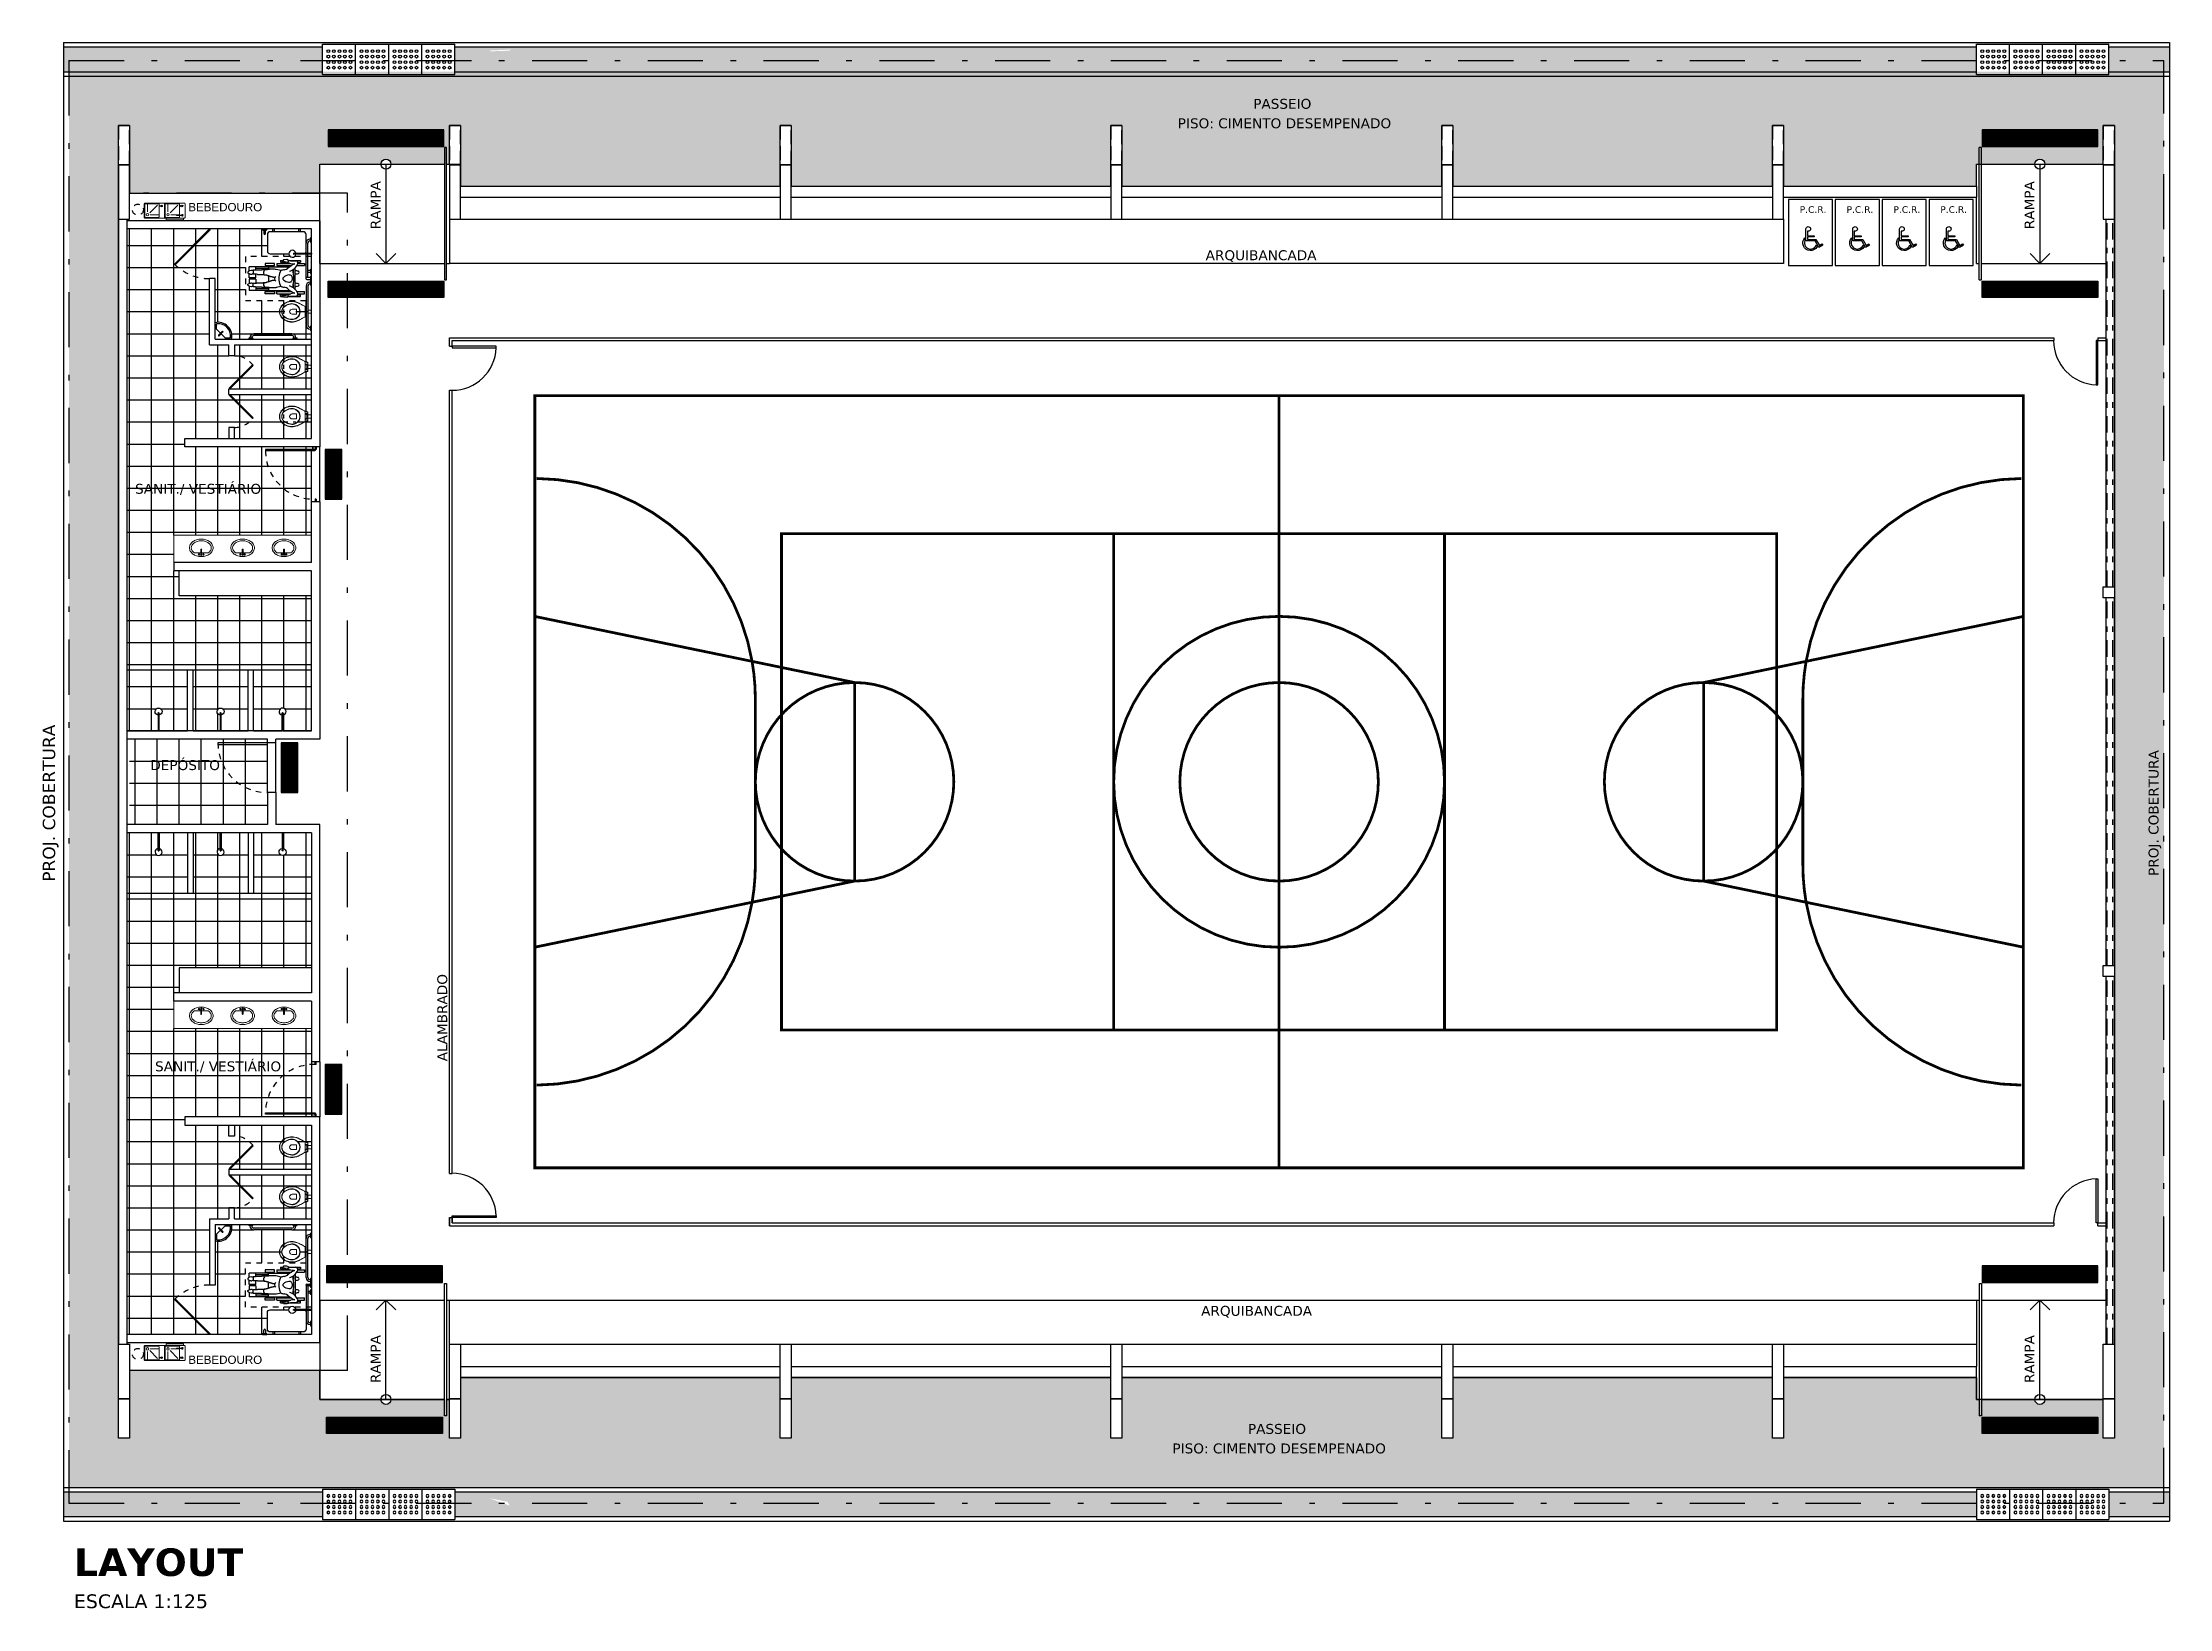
# Model space of a CAD drawing. Header units: inches. Extents: x -64 to 509, y -100 to 268.
# Drawn here: x 74.48 to 113.06, y 85.26 to 113.65 of the extents above; entities that cross this region are included whole.
import ezdxf
from ezdxf.enums import TextEntityAlignment as Align

# ---------------------------------------------------------------- set-up
doc = ezdxf.new("R2010")
doc.units = ezdxf.units.IN
doc.header["$MEASUREMENT"] = 0
for name, pattern in [('DASHDOTX2', [2, 1, -0.5, 0, -0.5]), ('HIDDEN', [0.375, 0.25, -0.125]), ('HIDDEN2', [0.1875, 0.125, -0.0625])]:
    doc.linetypes.add(name, pattern=pattern)
for name, color, linetype in [('ARQ-CTA-1_075', 1, 'Continuous'), ('ARQ-MOB-VISTA', 1, 'Continuous'), ('ARQ-TXT-1_050', 2, 'Continuous'), ('ARQ_ALVENARIA', 1, 'Continuous'), ('ARQ_ESTRUTURA', 5, 'Continuous'), ('ARQ_PISO', 7, 'Continuous'), ('ARQ_PISOTÁTIL', 8, 'Continuous'), ('ARQ_REBOCO', 4, 'Continuous'), ('ARQ_VISTA0', 8, 'Continuous'), ('BL-SAN-01', 1, 'Continuous'), ('COBOGO', 2, 'Continuous'), ('COTA', 1, 'Continuous'), ('EQUIP', 3, 'Continuous'), ('ESQUADRIA', 2, 'Continuous'), ('HACHURA', 1, 'Continuous'), ('Nivel', 2, 'Continuous'), ('PAREDE', 4, 'Continuous'), ('PILAR', 5, 'Continuous'), ('PISOS', 8, 'Continuous'), ('PRA', 1, 'Continuous'), ('PROJ', 9, 'HIDDEN'), ('PROJ COBERTA', 8, 'DASHDOTX2'), ('PROJEÇÃO', 8, 'HIDDEN'), ('TXAMB', 2, 'Continuous'), ('VISTA1', 1, 'Continuous')]:
    doc.layers.add(name, color=color, linetype=linetype)
doc.layers.add('BANHEIRO', color=1, linetype='Continuous', lineweight=20)
doc.layers.add('HAT', color=8, linetype='Continuous', lineweight=15)
doc.styles.add('AMB100', font='verdana.ttf')
doc.styles.add('AMB125', font='verdana.ttf')
doc.styles.add('ARIAL', font='arial.ttf')
doc.styles.add('FNDE Texto Cota 0075', font='verdana.ttf', dxfattribs={"height": 0.12})
doc.styles.get("Standard").update_dxf_attribs({"font": 'verdana.ttf'})

msp = doc.modelspace()

# ---------------------------------------------------------------- texts
at = {"layer": 'ARQ-TXT-1_050', "char_height": 0.12, "width": 0.08625, "attachment_point": 1, "style": 'FNDE Texto Cota 0075'}
for insert in [(106.353, 110.685), (107.203, 110.685), (108.053, 110.685), (108.903, 110.685)]:
    msp.add_mtext('P.C.R.', dxfattribs=dict(at, insert=insert))
at = {"layer": 'HACHURA', "insert": (75.05, 86.347), "char_height": 0.5, "attachment_point": 1}
msp.add_mtext('{\\fVerdana|b1|i0|c0|p34;LAYOUT}\\P{\\H0.5x;ESCALA 1:125}', dxfattribs=at)
at = {"layer": 'Nivel', "style": 'ARIAL'}
for p in [(77.795, 110.594), (77.795, 89.693)]:
    msp.add_text('BEBEDOURO', height=0.15, dxfattribs=at).set_placement(p, align=Align.CENTER)
at = {"layer": 'TXAMB', "style": 'AMB100'}
for s, p in [('PISO: CIMENTO DESEMPENADO', (97.007, 112.099)), ('PASSEIO ', (97.007, 112.452)), ('ARQUIBANCADA', (96.583, 109.707)), ('SANIT./ VESTIÁRIO', (77.303, 105.471)), ('DEPÓSITO ', (77.106, 100.461)), ('SANIT./ VESTIÁRIO', (77.665, 94.998)), ('ARQUIBANCADA', (96.502, 90.565)), ('PASSEIO ', (96.911, 88.424)), ('PISO: CIMENTO DESEMPENADO', (96.911, 88.07))]:
    msp.add_text(s, height=0.18, dxfattribs=at).set_placement(p, align=Align.CENTER)
for s, p in [('RAMPA ', (80.611, 110.743)), ('RAMPA ', (110.611, 110.743)), ('ALAMBRADO', (81.821, 95.971)), ('RAMPA ', (80.611, 89.819)), ('RAMPA ', (110.611, 89.819))]:
    msp.add_text(s, height=0.18, rotation=90, dxfattribs=at).set_placement(p, align=Align.CENTER)
at = {"layer": 'TXAMB', "attachment_point": 4, "rotation": 90}
for insert, char_height, style in [((74.628, 98.435), 0.225, 'AMB125'), ((112.796, 98.541), 0.18, 'AMB100')]:
    msp.add_mtext('PROJ. COBERTURA', dxfattribs=dict(at, insert=insert, char_height=char_height, style=style))

# ---------------------------------------------------------------- blocks, each defined once
blk = doc.blocks.new('Chuveiro')
for p, q in [((-0.393, 0.01), (0, 0.01)), ((0, 0.01), (0, -0.01)), ((0, -0.01), (-0.393, -0.01))]:
    blk.add_line(p, q)
for centre, radius, start, end in [((-0.426, 0), 0.078, 7.3661, 352.6339), ((-0.393, 0), 0.01, 90, 270)]:
    blk.add_arc(centre, radius, start, end)
blk = doc.blocks.new('CUBAB2')
for p, q in [((0.028, 0.008), (0.127, 0.008)), ((0.067, 0.123), (0.067, 0.008)), ((0.028, -0.007), (0.127, -0.007)), ((0.067, -0.007), (0.067, -0.123))]:
    blk.add_line(p, q)
for centre, radius in [((0.038, 0.04), 0.0134), ((0.038, 0.04), 0.00926), ((0.038, -0.039), 0.0134), ((0.038, -0.039), 0.00926)]:
    blk.add_circle(centre, radius)
for centre, radius, start, end in [((0.288, 0), 0.288, 162.9288, 180), ((0.288, 0), 0.288, 180, 197.0712), ((0.225, 0.02), 0.222, 143.4475, 162.9288), ((0.028, 0), 0.00737, 90, 270), ((0.185, 0.049), 0.172, 119.1924, 143.4475), ((0.225, 0.02), 0.189, 143.4475, 146.7796), ((0.185, 0.049), 0.139, 119.1924, 143.4475), ((0.159, 0.095), 0.119, 90, 119.1924), ((0.159, 0.095), 0.0866, 90, 119.1924), ((0.127, 0), 0.00737, 270, 90), ((0.159, 0.095), 0.119, 60.8076, 90), ((0.159, 0.095), 0.0866, 60.8076, 90), ((0.133, 0.049), 0.139, 36.5525, 60.8076), ((0.133, 0.049), 0.172, 36.5525, 60.8076), ((0.093, 0.02), 0.189, 17.0712, 36.5525), ((0.093, 0.02), 0.222, 17.0712, 36.5525), ((0.03, 0), 0.256, 360, 17.0712), ((0.03, 0), 0.288, 360, 17.0712), ((0.03, 0), 0.288, 342.9288, 360), ((0.225, -0.02), 0.222, 197.0712, 216.5525), ((0.185, -0.049), 0.172, 216.5525, 240.8076), ((0.225, -0.02), 0.189, 213.2204, 216.5525), ((0.185, -0.049), 0.139, 216.5525, 240.8076), ((0.159, -0.095), 0.119, 240.8076, 270), ((0.159, -0.095), 0.0866, 240.8076, 270), ((0.159, -0.095), 0.0866, 270, 299.1924), ((0.159, -0.095), 0.119, 270, 299.1924), ((0.133, -0.049), 0.139, 299.1924, 323.4475), ((0.133, -0.049), 0.172, 299.1924, 323.4475), ((0.093, -0.02), 0.189, 323.4475, 342.9288), ((0.093, -0.02), 0.222, 323.4475, 342.9288), ((0.03, 0), 0.256, 342.9288, 0)]:
    blk.add_arc(centre, radius, start, end)
blk = doc.blocks.new('GRELHA CONCRETO')
at = {"layer": 'PISOS'}
for centre in [(0, 0), (0.1, 0), (0.2, 0), (0.3, 0), (0.4, 0), (0, -0.1), (0, -0.2), (0, -0.3), (0.1, -0.1), (0.1, -0.2), (0.1, -0.3), (0.2, -0.1), (0.2, -0.2), (0.2, -0.3), (0.3, -0.1), (0.3, -0.2), (0.3, -0.3), (0.4, -0.1), (0.4, -0.2), (0.4, -0.3)]:
    blk.add_circle(centre, 0.025, dxfattribs=at)
blk = doc.blocks.new('A$C164B22D6')
for p, q in [((-0.36, 0.01), (-0.36, 0.26)), ((-0.35, 0.27), (0, 0.27)), ((-0.35, 0.02), (-0.35, 0.25)), ((0, 0), (-0.35, 0)), ((-0.34, 0.26), (-0.1, 0.26)), ((-0.1, 0.01), (-0.34, 0.01)), ((-0.3, 0.11), (-0.3, 0.25)), ((-0.12, 0.233), (-0.261, 0.092)), ((-0.1, 0.06), (-0.25, 0.06)), ((-0.09, 0.25), (-0.09, 0.02)), ((-0.07, 0.229), (-0.07, 0.211)), ((-0.069, 0.23), (-0.053, 0.224)), ((-0.053, 0.216), (-0.069, 0.21)), ((0.01, 0.26), (0.01, 0.01)), ((0.011, 0.01), (0.011, 0.26)), ((0.021, 0.27), (0.371, 0.27)), ((0.021, 0.02), (0.021, 0.25)), ((0.041, 0), (0.021, 0)), ((0.031, 0.26), (0.271, 0.26)), ((0.271, 0.01), (0.031, 0.01)), ((0.041, -0.03), (0.041, 0)), ((0.351, 0), (0.041, 0)), ((0.071, 0.11), (0.071, 0.25)), ((0.251, 0.233), (0.11, 0.092)), ((0.271, 0.06), (0.121, 0.06)), ((0.331, 0.055), (0.231, 0.055)), ((0.331, 0.045), (0.231, 0.045)), ((0.281, 0.25), (0.281, 0.055)), ((0.281, 0.045), (0.281, 0.02)), ((0.301, 0.229), (0.301, 0.211)), ((0.302, 0.23), (0.318, 0.224)), ((0.318, 0.216), (0.302, 0.21)), ((0.371, 0), (0.351, 0)), ((0.351, 0), (0.351, -0.03)), ((0.381, 0.26), (0.381, 0.01)), ((0.351, -0.03), (0.041, -0.03))]:
    blk.add_line(p, q)
for centre, radius in [((-0.3, 0.06), 0.0223), ((-0.04, 0.22), 0.0142), ((-0.04, 0.22), 0.00596), ((0.071, 0.06), 0.0223), ((0.331, 0.22), 0.0142), ((0.331, 0.22), 0.00596)]:
    blk.add_circle(centre, radius)
for centre, radius, start, end in [((-0.35, 0.26), 0.01, 90, 180), ((-0.35, 0.01), 0.01, 180, 270), ((-0.34, 0.25), 0.01, 90, 180), ((-0.34, 0.02), 0.01, 180, 270), ((-0.1, 0.25), 0.01, 0, 90), ((-0.1, 0.02), 0.01, 270, 0), ((-0.069, 0.229), 0.001, 71.5651, 180), ((-0.069, 0.211), 0.001, 180, 288.4349), ((0, 0.26), 0.01, 0, 90), ((0, 0.01), 0.01, 270, 0), ((0.021, 0.26), 0.01, 90, 180), ((0.021, 0.01), 0.01, 180, 270), ((0.031, 0.25), 0.01, 90, 180), ((0.031, 0.02), 0.01, 180, 270), ((0.231, 0.05), 0.005, 90, 270), ((0.271, 0.25), 0.01, 0, 90), ((0.271, 0.02), 0.01, 270, 0), ((0.302, 0.229), 0.001, 71.5651, 180), ((0.302, 0.211), 0.001, 180, 288.4349), ((0.331, 0.05), 0.0147, 199.9134, 160.0866), ((0.331, 0.05), 0.00499, 270, 90), ((0.371, 0.26), 0.01, 0, 90), ((0.371, 0.01), 0.01, 270, 0)]:
    blk.add_arc(centre, radius, start, end)
blk = doc.blocks.new('CADEIRANTE')
at = {"color": 0}
for points in [[(0.94, 1.12), (0.37, 1.12), (0.37, 0.92), (1.07, 0.92), (1.36, 0.42), (1.57, 0.55), (1.64, 0.44), (1.31, 0.25), (1, 0.79), (0.25, 0.79), (0.25, 1.79, -3.146264), (0.37, 1.61), (0.37, 1.22), (0.94, 1.22)], [(0.17, 1.06), (0.17, 0.84, 1.067989), (1.1, 0.47), (1.18, 0.33, -1.151299)]]:
    blk.add_lwpolyline(points, format="xyb", close=True, dxfattribs=at)
blk = doc.blocks.new('A$C01273DE2')
at = {"layer": 'ARQ-CTA-1_075', "ltscale": 10}
blk.add_hatch(color=254, dxfattribs=at).paths.add_polyline_path([(0.3, 0.3), (0, 0.3), (0, 0), (0.3, 0)])
at = {"layer": 'ARQ_PISOTÁTIL', "color": 1}
blk.add_lwpolyline([(0.3, 0.3), (0, 0.3), (0, 0), (0.3, 0)], close=True, dxfattribs=at)
at = {"layer": 'ARQ_PISOTÁTIL', "color": 250}
for centre, radius in [((0.025, 0.275), 0.0125), ((0.025, 0.225), 0.0125), ((0.025, 0.175), 0.0125), ((0.025, 0.125), 0.0125), ((0.025, 0.075), 0.0125), ((0.025, 0.025), 0.0125), ((0.025, 0.275), 0.00625), ((0.025, 0.225), 0.00625), ((0.025, 0.175), 0.00625), ((0.025, 0.125), 0.00625), ((0.025, 0.075), 0.00625), ((0.025, 0.025), 0.00625), ((0.075, 0.275), 0.0125), ((0.075, 0.225), 0.0125), ((0.075, 0.175), 0.0125), ((0.075, 0.125), 0.0125), ((0.075, 0.075), 0.0125), ((0.075, 0.025), 0.0125), ((0.075, 0.275), 0.00625), ((0.075, 0.225), 0.00625), ((0.075, 0.175), 0.00625), ((0.075, 0.125), 0.00625), ((0.075, 0.075), 0.00625), ((0.075, 0.025), 0.00625), ((0.125, 0.275), 0.0125), ((0.125, 0.225), 0.0125), ((0.125, 0.175), 0.0125), ((0.125, 0.125), 0.0125), ((0.125, 0.075), 0.0125), ((0.125, 0.025), 0.0125), ((0.125, 0.275), 0.00625), ((0.125, 0.225), 0.00625), ((0.125, 0.175), 0.00625), ((0.125, 0.125), 0.00625), ((0.125, 0.075), 0.00625), ((0.125, 0.025), 0.00625), ((0.175, 0.275), 0.0125), ((0.175, 0.225), 0.0125), ((0.175, 0.175), 0.0125), ((0.175, 0.125), 0.0125), ((0.175, 0.075), 0.0125), ((0.175, 0.025), 0.0125), ((0.175, 0.275), 0.00625), ((0.175, 0.225), 0.00625), ((0.175, 0.175), 0.00625), ((0.175, 0.125), 0.00625), ((0.175, 0.075), 0.00625), ((0.175, 0.025), 0.00625), ((0.225, 0.275), 0.0125), ((0.225, 0.225), 0.0125), ((0.225, 0.175), 0.0125), ((0.225, 0.125), 0.0125), ((0.225, 0.075), 0.0125), ((0.225, 0.025), 0.0125), ((0.225, 0.275), 0.00625), ((0.225, 0.225), 0.00625), ((0.225, 0.175), 0.00625), ((0.225, 0.125), 0.00625), ((0.225, 0.075), 0.00625), ((0.225, 0.025), 0.00625), ((0.275, 0.275), 0.0125), ((0.275, 0.225), 0.0125), ((0.275, 0.175), 0.0125), ((0.275, 0.125), 0.0125), ((0.275, 0.075), 0.0125), ((0.275, 0.025), 0.0125), ((0.275, 0.275), 0.00625), ((0.275, 0.225), 0.00625), ((0.275, 0.175), 0.00625), ((0.275, 0.125), 0.00625), ((0.275, 0.075), 0.00625), ((0.275, 0.025), 0.00625)]:
    blk.add_circle(centre, radius, dxfattribs=at)

# ---------------------------------------------------------------- hatches: boundary and pattern name
at = {"layer": 'HAT'}
h = msp.add_hatch(dxfattribs=at)
h.set_pattern_fill('GRAVEL,_O', color=256, scale=0.2, double=1)
h.set_pattern_definition([(131.9872, (6.673615, 93.19853), (-1.5999996464, 1.8000002683), [0.0269072, -2.6638176]), (175.0303, (6.655615, 93.218531), (2.4000002103, -0.1999982614), [0.0461736, -4.571185]), (227.4896, (6.609615, 93.22253), (1.9999981437, 2.2000017348), [0.0325576, -3.2232064]), (92.7263, (6.531615, 93.272531), (0.19999920355, -4.000000059), [0.0420476, -4.1627116]), (67.1663, (6.529615, 93.314531), (-1.0000019811, -2.39999928236), [0.041231, -4.0818746]), (2.7263, (6.545615, 93.352531), (-4.000000059, -0.19999920355), [0.0420476, -4.1627116]), (322.3058, (6.587615, 93.3545306), (-2.6000014691, 1.99999808103), [0.0556058, -5.5049698]), (287.7447, (6.631615, 93.3205306), (1.40000215254, -4.39999924625), [0.0524976, -5.1972642]), (238.5704, (6.647615, 93.270531), (-1.6000016468, -2.5999990073), [0.04219, -4.1768146]), (184.7636, (6.625615, 93.23453), (2.2000001893, 0.1999983065), [0.0481664, -2.3601526]), (137.6026, (6.577615, 93.2305306), (-2.4000014702, 2.1999984164), [0.0622896, -6.166675]), (221.1859, (6.729615, 93.27453), (-1.4000005894, -1.1999994627), [0.0212602, -2.1047688]), (188.5308, (6.713615, 93.260531), (2.599999657, 0.400001582), [0.0404474, -4.0043022]), (135, (6.67361, 93.25453), (-2e-17, 0.20000006), [0.0282842, -0.2545584]), (156.8014, (6.659615, 93.23053), (0.999999946, -0.400000265), [0.0152316, -1.507923]), (68.1986, (6.645615, 93.23653), (-0.199999982, -0.600000055), [0.0215406, -1.0554924]), (329.0362, (6.653615, 93.25653), (0.599999604, -0.400000497), [0.0349858, -1.1312046]), (198.4349, (6.683615, 93.23853), (0.400000087, 0.19999968), [0.0252982, -0.6071574]), (343.6105, (6.529615, 93.236531), (2.0000004397, -0.599998542), [0.03544, -3.508569]), (289.6538, (6.563615, 93.22653), (-0.7999990495, 2.2000004271), [0.0297322, -2.9434816]), (66.8014, (6.683615, 93.19853), (-0.400000265, -0.999999946), [0.030463, -1.4926916]), (16.3895, (6.695615, 93.226531), (-2.0000004397, -0.599998542), [0.03544, -3.508569]), (20.556, (6.529615, 93.36053), (-1.000000369, -0.3999991993), [0.034176, -1.6746248]), (65.2249, (6.561615, 93.37253), (-0.9999984378, -2.2000006844), [0.0286356, -2.8349286]), (293.1986, (6.685615, 93.39853), (0.400000265, -0.999999946), [0.030463, -1.4926916]), (342.646, (6.697615, 93.370531), (-2.6000004038, 0.7999989005), [0.0335262, -3.3190848]), (290.556, (6.587615, 93.39853), (-0.3999991993, 1.000000369), [0.017088, -1.6917128]), (258.6901, (6.673615, 93.39853), (-0.199999526, -0.80000015), [0.010198, -1.0096058]), (194.0362, (6.671615, 93.38853), (0.60000011, 0.199999611), [0.041231, -0.78339]), (173.991, (6.631615, 93.378531), (1.9999999502, -0.1999998635), [0.03821, -3.7827846]), (56.3099, (6.653615, 93.27453), (-0.200000267, -0.399999912), [0.0288444, -0.6922658]), (6.8428, (6.669615, 93.2985306), (3.3999998731, 0.4000015996), [0.0503588, -4.9855126]), (299.0546, (6.719615, 93.30453), (-0.8000000054, 1.400000077), [0.0205912, -2.0385348]), (270, (6.72961, 93.28653), (-0.2, -0.2), [0.012, -0.188]), (239.7436, (6.627615, 93.37253), (0.7999989774, 1.4000004912), [0.0277848, -2.750704]), (311.9872, (6.613615, 93.34853), (1.5999996464, -1.8000002683), [0.0538144, -2.6369104]), (0, (6.64961, 93.30853), (0.2, -0.2), [0.052, -0.148]), (34.6952, (6.701615, 93.30853), (-1.9999988518, -1.4000017219), [0.0316228, -3.1306548]), (105.9454, (6.727615, 93.32653), (-0.199999978, 0.800000025), [0.0291204, -1.4269016]), (152.354, (6.719615, 93.354531), (-3.79999916144, 2.00000154263), [0.047413, -4.6938948]), (184.5739, (6.677615, 93.3765306), (-2.60000011166, -0.19999896023), [0.0501598, -4.9658148])])
h.paths.add_polyline_path([(76.322, 113.328), (76.322, 113.123), (74.96, 113.123), (74.96, 113.328)], flags=17)
h.paths.add_polyline_path([(76.322, 113.573), (76.322, 113.328), (74.96, 113.328), (74.96, 113.123), (74.86, 113.123), (74.86, 113.573)])
h.paths.add_polyline_path([(77.309, 113.328), (77.309, 113.123), (76.322, 113.123), (76.322, 113.328)])
h.paths.add_polyline_path([(77.309, 113.573), (77.309, 113.328), (76.322, 113.328), (76.322, 113.573)])
h.paths.add_polyline_path([(79.56, 113.328), (79.56, 113.123), (77.309, 113.123), (77.309, 113.328)])
h.paths.add_polyline_path([(79.56, 113.573), (79.56, 113.328), (77.309, 113.328), (77.309, 113.573)])
h.paths.add_polyline_path([(83.368, 113.328), (83.368, 113.123), (81.96, 113.123), (81.96, 113.328)])
h.paths.add_polyline_path([(83.368, 113.573), (83.368, 113.328), (81.96, 113.328), (81.96, 113.573)])
h.paths.add_polyline_path([(109.56, 113.328), (109.56, 113.123), (83.368, 113.123), (83.368, 113.328)])
h.paths.add_polyline_path([(109.56, 113.573), (109.56, 113.328), (83.368, 113.328), (83.368, 113.573)])
h.paths.add_polyline_path([(112.96, 113.328), (112.96, 113.123), (111.96, 113.123), (111.96, 113.328)], flags=17)
h.paths.add_polyline_path([(113.06, 113.573), (113.06, 113.123), (112.96, 113.123), (112.96, 113.328), (111.96, 113.328), (111.96, 113.573)])
h.paths.add_polyline_path([(82.977, 113.526), (82.949, 113.505), (82.598, 113.494), (82.597, 113.508)], flags=16)
h = msp.add_hatch(dxfattribs=at)
h.set_pattern_fill('GRAVEL,_O', color=256, scale=0.2, double=1)
h.set_pattern_definition([(228.0128, (6.673615, 107.297798), (-1.5999996464, -1.8000002683), [0.0269072, -2.6638176]), (184.9697, (6.655615, 107.277798), (2.4000002103, 0.1999982614), [0.0461736, -4.571185]), (132.5104, (6.609615, 107.273798), (1.9999981437, -2.2000017348), [0.0325576, -3.2232064]), (267.2737, (6.531615, 107.223798), (0.19999920355, 4.000000059), [0.0420476, -4.1627116]), (292.8337, (6.529615, 107.181798), (-1.0000019811, 2.39999928236), [0.041231, -4.0818746]), (357.2737, (6.545615, 107.143798), (-4.000000059, 0.19999920355), [0.0420476, -4.1627116]), (37.6942, (6.587615, 107.1417976), (-2.6000014691, -1.99999808103), [0.0556058, -5.5049698]), (72.2553, (6.631615, 107.175798), (1.40000215254, 4.39999924625), [0.0524976, -5.1972642]), (121.4296, (6.647615, 107.225798), (-1.6000016468, 2.5999990073), [0.04219, -4.1768146]), (175.2364, (6.625615, 107.261798), (2.2000001893, -0.1999983065), [0.0481664, -2.3601526]), (222.3974, (6.577615, 107.2657976), (-2.4000014702, -2.1999984164), [0.0622896, -6.166675]), (138.8141, (6.729615, 107.221798), (-1.4000005894, 1.1999994627), [0.0212602, -2.1047688]), (171.4692, (6.713615, 107.235798), (2.599999657, -0.400001582), [0.0404474, -4.0043022]), (225, (6.67361, 107.2418), (-2e-17, -0.20000006), [0.0282842, -0.2545584]), (203.1986, (6.659615, 107.265798), (0.999999946, 0.400000265), [0.0152316, -1.507923]), (291.8014, (6.645615, 107.259798), (-0.199999982, 0.600000055), [0.0215406, -1.0554924]), (30.9638, (6.653615, 107.239798), (0.599999604, 0.400000497), [0.0349858, -1.1312046]), (161.5651, (6.683615, 107.2578), (0.400000087, -0.19999968), [0.0252982, -0.6071574]), (16.3895, (6.529615, 107.259798), (2.0000004397, 0.599998542), [0.03544, -3.508569]), (70.3462, (6.563615, 107.269798), (-0.7999990495, -2.2000004271), [0.0297322, -2.9434816]), (293.1986, (6.683615, 107.297798), (-0.400000265, 0.999999946), [0.030463, -1.4926916]), (343.6105, (6.695615, 107.269798), (-2.0000004397, 0.599998542), [0.03544, -3.508569]), (339.444, (6.529615, 107.135798), (-1.000000369, 0.3999991993), [0.034176, -1.6746248]), (294.7751, (6.561615, 107.123798), (-0.9999984378, 2.2000006844), [0.0286356, -2.8349286]), (66.8014, (6.685615, 107.097798), (0.400000265, 0.999999946), [0.030463, -1.4926916]), (17.354, (6.697615, 107.125798), (-2.6000004038, -0.7999989005), [0.0335262, -3.3190848]), (69.444, (6.587615, 107.097798), (-0.3999991993, -1.000000369), [0.017088, -1.6917128]), (101.3099, (6.673615, 107.097798), (-0.199999526, 0.80000015), [0.010198, -1.0096058]), (165.9638, (6.671615, 107.1078), (0.60000011, -0.199999611), [0.041231, -0.78339]), (186.009, (6.631615, 107.117798), (1.9999999502, 0.1999998635), [0.03821, -3.7827846]), (303.6901, (6.653615, 107.2218), (-0.200000267, 0.399999912), [0.0288444, -0.6922658]), (353.1572, (6.669615, 107.197798), (3.3999998731, -0.4000015996), [0.0503588, -4.9855126]), (60.9454, (6.719615, 107.191798), (-0.8000000054, -1.400000077), [0.0205912, -2.0385348]), (90, (6.72961, 107.2098), (-0.2, 0.2), [0.012, -0.188]), (120.2564, (6.627615, 107.123798), (0.7999989774, -1.4000004912), [0.0277848, -2.750704]), (48.0128, (6.613615, 107.147798), (1.5999996464, 1.8000002683), [0.0538144, -2.6369104]), (0, (6.64961, 107.1878), (0.2, 0.2), [0.052, -0.148]), (325.3048, (6.701615, 107.187798), (-1.9999988518, 1.4000017219), [0.0316228, -3.1306548]), (254.0546, (6.727615, 107.169798), (-0.199999978, -0.800000025), [0.0291204, -1.4269016]), (207.646, (6.719615, 107.141798), (-3.79999916144, -2.00000154263), [0.047413, -4.6938948]), (175.4261, (6.677615, 107.119798), (-2.60000011166, 0.19999896023), [0.0501598, -4.9658148])])
h.paths.add_polyline_path([(76.322, 87.168), (76.322, 87.373), (74.96, 87.373), (74.96, 87.168)], flags=17)
h.paths.add_polyline_path([(76.322, 86.923), (76.322, 87.168), (74.96, 87.168), (74.96, 87.373), (74.86, 87.373), (74.86, 86.923)])
h.paths.add_polyline_path([(77.309, 87.168), (77.309, 87.373), (76.322, 87.373), (76.322, 87.168)])
h.paths.add_polyline_path([(77.309, 86.923), (77.309, 87.168), (76.322, 87.168), (76.322, 86.923)])
h.paths.add_polyline_path([(79.56, 87.168), (79.56, 87.373), (77.309, 87.373), (77.309, 87.168)])
h.paths.add_polyline_path([(79.56, 86.923), (79.56, 87.168), (77.309, 87.168), (77.309, 86.923)])
h.paths.add_polyline_path([(83.368, 87.168), (83.368, 87.373), (81.96, 87.373), (81.96, 87.168)])
h.paths.add_polyline_path([(83.368, 86.923), (83.368, 87.168), (81.96, 87.168), (81.96, 86.923)])
h.paths.add_polyline_path([(109.56, 87.168), (109.56, 87.373), (83.368, 87.373), (83.368, 87.168)])
h.paths.add_polyline_path([(109.56, 86.923), (109.56, 87.168), (83.368, 87.168), (83.368, 86.923)])
h.paths.add_polyline_path([(112.96, 87.168), (112.96, 87.373), (111.96, 87.373), (111.96, 87.168)], flags=16)
h.paths.add_polyline_path([(113.06, 86.923), (113.06, 87.373), (112.96, 87.373), (112.96, 87.168), (111.96, 87.168), (111.96, 86.923)])
h.paths.add_polyline_path([(82.958, 87.121), (82.913, 87.193), (82.612, 87.252), (82.581, 87.258)])
at = {"layer": 'PISOS'}
h = msp.add_hatch(dxfattribs=at)
h.set_pattern_fill('_USER,_O', color=256, scale=0.4, double=1, pattern_type=0)
h.set_pattern_definition([(0, (76.05987, 101.17316), (0, 0.4), []), (90, (76.05987, 101.17316), (-0.4, 2e-17), [])])
edge = h.paths.add_edge_path()
edge.add_line((76.593, 101.458), (76.593, 101.173))
edge.add_line((76.593, 101.173), (77.11, 101.173))
edge.add_line((77.11, 101.173), (77.11, 102.273))
edge.add_line((77.11, 102.273), (76.01, 102.273))
edge.add_line((76.01, 102.273), (76.01, 101.173))
edge.add_line((76.01, 101.173), (76.577, 101.173))
edge.add_line((76.577, 101.173), (76.577, 101.458))
edge.add_arc((76.585, 101.521), 0.0638, -82.6339, 262.6339, ccw=False)
edge = h.paths.add_edge_path()
edge.add_line((77.21, 102.273), (77.21, 101.173))
edge.add_line((77.21, 101.173), (77.702, 101.173))
edge.add_line((77.702, 101.173), (77.702, 101.458))
edge.add_arc((77.71, 101.521), 0.0638, -82.6339, 262.6339, ccw=False)
edge.add_line((77.718, 101.458), (77.718, 101.173))
edge.add_line((77.718, 101.173), (78.21, 101.173))
edge.add_line((78.21, 101.173), (78.21, 102.273))
edge.add_line((78.21, 102.273), (77.21, 102.273))
edge = h.paths.add_edge_path()
edge.add_line((78.31, 102.273), (78.31, 101.173))
edge.add_line((78.31, 101.173), (78.827, 101.173))
edge.add_line((78.827, 101.173), (78.827, 101.458))
edge.add_arc((78.835, 101.521), 0.0638, -82.6339, 262.6339, ccw=False)
edge.add_line((78.843, 101.458), (78.843, 101.173))
edge.add_line((78.843, 101.173), (79.36, 101.173))
edge.add_line((79.36, 101.173), (79.36, 102.273))
edge.add_line((79.36, 102.273), (78.31, 102.273))
edge = h.paths.add_edge_path(flags=17)
edge.add_arc((79.404, 106.253), 0.88, 180, 267.0979)
edge.add_line((79.36, 105.374), (79.36, 106.253))
edge.add_line((79.36, 106.253), (78.524, 106.253))
edge = h.paths.add_edge_path(flags=17)
edge.add_arc((77.956, 107.105), 0.432, 270.4501, 323.6356, ccw=False)
edge.add_line((77.96, 106.673), (77.96, 106.473))
edge.add_line((77.96, 106.473), (79.36, 106.473))
edge.add_line((79.36, 106.473), (79.36, 107.273))
edge.add_line((79.36, 107.273), (77.88, 107.273))
edge.add_line((77.88, 107.273), (78.304, 106.849))
edge = h.paths.add_edge_path(flags=16)
edge.add_arc((78.945, 106.871), 0.169, 142.7046, 179.2266, ccw=False)
edge.add_arc((78.993, 106.824), 0.236, 119.8018, 140.7493, ccw=False)
edge.add_arc((79.01, 106.785), 0.278, 97.1023, 118.9061, ccw=False)
edge.add_arc((78.998, 106.778), 0.284, 74.1044, 94.4744, ccw=False)
edge.add_arc((78.996, 106.776), 0.287, 60.8742, 73.8861, ccw=False)
edge.add_arc((78.888, 106.506), 0.576, 60.0548, 64.5463, ccw=False)
edge.add_arc((79.104, 106.863), 0.159, 54.8232, 63.2493, ccw=False)
edge.add_line((79.196, 106.993), (79.233, 106.973))
edge.add_line((79.233, 106.973), (79.234, 106.972))
edge.add_arc((79.234, 106.975), 0.003, 241.7012, 261.3268, ccw=False)
edge.add_line((79.233, 106.973), (79.196, 106.993))
edge.add_line((79.196, 106.993), (79.176, 107.004))
edge.add_arc((78.923, 106.524), 0.543, 62.255, 66.9296)
edge.add_arc((78.99, 106.739), 0.319, 62.8186, 74.4042)
edge.add_arc((79.004, 106.773), 0.283, 75.2051, 95.6471)
edge.add_arc((79.011, 106.787), 0.27, 97.5031, 120.053)
edge.add_arc((79.01, 106.801), 0.257, 121.5144, 138.0967)
edge.add_arc((78.933, 106.876), 0.15, 139.5076, 180.8946)
edge.add_arc((78.933, 106.871), 0.15, 179.1054, 220.4924)
edge.add_arc((79.01, 106.945), 0.257, 221.9033, 238.4856)
edge.add_arc((79.011, 106.959), 0.27, 239.947, 262.4969)
edge.add_arc((79.004, 106.973), 0.283, 264.3529, 284.7949)
edge.add_arc((78.99, 107.007), 0.319, 285.5958, 297.1814)
edge.add_arc((78.923, 107.223), 0.543, 293.0704, 297.745)
edge.add_line((79.176, 106.742), (79.196, 106.753))
edge.add_line((79.196, 106.753), (79.233, 106.774))
edge.add_line((79.233, 106.774), (79.234, 106.774))
edge.add_arc((79.234, 106.771), 0.003, 98.6732, 119.7449)
edge.add_line((79.233, 106.774), (79.196, 106.753))
edge.add_arc((79.104, 106.883), 0.159, 296.7507, 305.1768, ccw=False)
edge.add_arc((78.888, 107.241), 0.576, 295.4537, 299.9452, ccw=False)
edge.add_arc((78.996, 106.971), 0.287, 286.1139, 299.1258, ccw=False)
edge.add_arc((78.998, 106.968), 0.284, 265.5256, 285.8956, ccw=False)
edge.add_arc((79.01, 106.961), 0.278, 241.0939, 262.8977, ccw=False)
edge.add_arc((78.993, 106.923), 0.236, 219.2507, 240.1982, ccw=False)
edge.add_arc((78.945, 106.875), 0.169, 180.7734, 217.2954, ccw=False)
edge = h.paths.add_edge_path(flags=16)
edge.add_arc((78.944, 106.87), 0.125, 123.0189, 178.5861, ccw=False)
edge.add_arc((79.027, 106.745), 0.275, 100.7457, 123.3502, ccw=False)
edge.add_arc((79.005, 106.864), 0.155, 62.9378, 100.8041, ccw=False)
edge.add_arc((79.009, 106.872), 0.145, 0.353, 62.9459, ccw=False)
edge.add_arc((79.009, 106.874), 0.145, 297.0541, 359.647, ccw=False)
edge.add_arc((79.005, 106.883), 0.155, 259.1959, 297.0622, ccw=False)
edge.add_arc((79.027, 107.001), 0.275, 236.6498, 259.2543, ccw=False)
edge.add_arc((78.944, 106.876), 0.125, 181.4139, 236.9811, ccw=False)
edge = h.paths.add_edge_path(flags=0)
edge.add_arc((78.939, 106.872), 0.115, 123.1673, 179.4429, ccw=False)
edge.add_arc((79.022, 106.758), 0.256, 100.3416, 124.7353, ccw=False)
edge.add_arc((79.003, 106.871), 0.142, 59.0778, 101.0697, ccw=False)
edge.add_arc((79.006, 106.871), 0.14, 0.8322, 60.0989, ccw=False)
edge.add_arc((79.006, 106.875), 0.14, 299.9011, 359.1678, ccw=False)
edge.add_arc((79.003, 106.876), 0.142, 258.9303, 300.9222, ccw=False)
edge.add_arc((79.022, 106.989), 0.256, 235.2647, 259.6584, ccw=False)
edge.add_arc((78.939, 106.874), 0.115, 180.5571, 236.8327, ccw=False)
edge = h.paths.add_edge_path(flags=0)
edge.add_line((79.008, 106.918), (79.088, 106.918))
edge.add_line((79.088, 106.918), (79.088, 106.828))
edge.add_line((79.088, 106.828), (79.008, 106.828))
edge.add_arc((79.008, 106.873), 0.045, 90, 270, ccw=False)
edge = h.paths.add_edge_path(flags=16)
edge.add_line((79.246, 106.793), (79.246, 106.954))
edge.add_arc((79.226, 106.954), 0.02, 0, 21.1705)
edge.add_arc((79.237, 106.863), 0.0986, 66.7693, 85.6021, ccw=False)
edge.add_arc((79.246, 106.897), 0.0631, 46.3946, 62.1038, ccw=False)
edge.add_line((79.29, 106.943), (79.29, 106.803))
edge.add_arc((79.246, 106.849), 0.0631, 297.8962, 313.6054, ccw=False)
edge.add_arc((79.237, 106.884), 0.0986, 274.3979, 293.2307, ccw=False)
edge.add_arc((79.226, 106.793), 0.02, 338.8295, 360)
edge = h.paths.add_edge_path(flags=0)
edge.add_line((79.272, 106.837), (79.272, 106.909))
edge.add_arc((79.269, 106.915), 0.007, 300.082, 320.9752)
edge.add_arc((79.277, 106.908), 0.0037, 4.0385, 140.9752, ccw=False)
edge.add_line((79.281, 106.909), (79.281, 106.838))
edge.add_arc((79.277, 106.838), 0.0037, -140.9752, 4.0385, ccw=False)
edge.add_arc((79.269, 106.831), 0.007, 39.0248, 59.918)
edge = h.paths.add_edge_path(flags=17)
edge.add_line((79.36, 107.373), (79.36, 108.173))
edge.add_line((79.36, 108.173), (77.96, 108.173))
edge.add_line((77.96, 108.173), (77.96, 107.973))
edge.add_arc((77.956, 107.541), 0.432, 36.3644, 89.5499, ccw=False)
edge.add_line((78.304, 107.797), (77.88, 107.373))
edge.add_line((77.88, 107.373), (79.36, 107.373))
edge = h.paths.add_edge_path(flags=16)
edge.add_arc((78.945, 107.771), 0.169, 142.7046, 179.2266, ccw=False)
edge.add_arc((78.993, 107.724), 0.236, 119.8018, 140.7493, ccw=False)
edge.add_arc((79.01, 107.685), 0.278, 97.1023, 118.9061, ccw=False)
edge.add_arc((78.998, 107.678), 0.284, 74.1044, 94.4744, ccw=False)
edge.add_arc((78.996, 107.676), 0.287, 60.8742, 73.8861, ccw=False)
edge.add_arc((78.888, 107.406), 0.576, 60.0548, 64.5463, ccw=False)
edge.add_arc((79.104, 107.763), 0.159, 54.8232, 63.2493, ccw=False)
edge.add_line((79.196, 107.893), (79.233, 107.873))
edge.add_line((79.233, 107.873), (79.234, 107.872))
edge.add_arc((79.234, 107.875), 0.003, 241.7012, 261.3268, ccw=False)
edge.add_line((79.233, 107.873), (79.196, 107.893))
edge.add_line((79.196, 107.893), (79.176, 107.904))
edge.add_arc((78.923, 107.424), 0.543, 62.255, 66.9296)
edge.add_arc((78.99, 107.639), 0.319, 62.8186, 74.4042)
edge.add_arc((79.004, 107.673), 0.283, 75.2051, 95.6471)
edge.add_arc((79.011, 107.687), 0.27, 97.5031, 120.053)
edge.add_arc((79.01, 107.701), 0.257, 121.5144, 138.0967)
edge.add_arc((78.933, 107.776), 0.15, 139.5076, 180.8946)
edge.add_arc((78.933, 107.771), 0.15, 179.1054, 220.4924)
edge.add_arc((79.01, 107.845), 0.257, 221.9033, 238.4856)
edge.add_arc((79.011, 107.859), 0.27, 239.947, 262.4969)
edge.add_arc((79.004, 107.873), 0.283, 264.3529, 284.7949)
edge.add_arc((78.99, 107.907), 0.319, 285.5958, 297.1814)
edge.add_arc((78.923, 108.123), 0.543, 293.0704, 297.745)
edge.add_line((79.176, 107.642), (79.196, 107.653))
edge.add_line((79.196, 107.653), (79.233, 107.674))
edge.add_line((79.233, 107.674), (79.234, 107.674))
edge.add_arc((79.234, 107.671), 0.003, 98.6732, 109.4635)
edge.add_arc((79.234, 107.671), 0.003, 109.4635, 119.7449)
edge.add_line((79.233, 107.674), (79.196, 107.653))
edge.add_arc((79.104, 107.783), 0.159, 296.7507, 305.1768, ccw=False)
edge.add_arc((78.888, 108.141), 0.576, 295.4537, 299.9452, ccw=False)
edge.add_arc((78.996, 107.871), 0.287, 286.1139, 299.1258, ccw=False)
edge.add_arc((78.998, 107.868), 0.284, 265.5256, 285.8956, ccw=False)
edge.add_arc((79.01, 107.861), 0.278, 241.0939, 262.8977, ccw=False)
edge.add_arc((78.993, 107.823), 0.236, 219.2507, 240.1982, ccw=False)
edge.add_arc((78.945, 107.775), 0.169, 180.7734, 217.2954, ccw=False)
edge = h.paths.add_edge_path(flags=16)
edge.add_arc((78.944, 107.77), 0.125, 123.0189, 178.5861, ccw=False)
edge.add_arc((79.027, 107.645), 0.275, 100.7457, 123.3502, ccw=False)
edge.add_arc((79.005, 107.764), 0.155, 62.9378, 100.8041, ccw=False)
edge.add_arc((79.009, 107.772), 0.145, 0.353, 62.9459, ccw=False)
edge.add_arc((79.009, 107.774), 0.145, 297.0541, 359.647, ccw=False)
edge.add_arc((79.005, 107.783), 0.155, 259.1959, 297.0622, ccw=False)
edge.add_arc((79.027, 107.901), 0.275, 236.6498, 259.2543, ccw=False)
edge.add_arc((78.944, 107.776), 0.125, 181.4139, 236.9811, ccw=False)
edge = h.paths.add_edge_path(flags=0)
edge.add_arc((78.939, 107.772), 0.115, 123.1673, 179.4429, ccw=False)
edge.add_arc((79.022, 107.658), 0.256, 100.3416, 124.7353, ccw=False)
edge.add_arc((79.003, 107.771), 0.142, 59.0778, 101.0697, ccw=False)
edge.add_arc((79.006, 107.771), 0.14, 0.8322, 60.0989, ccw=False)
edge.add_arc((79.006, 107.775), 0.14, 299.9011, 359.1678, ccw=False)
edge.add_arc((79.003, 107.776), 0.142, 258.9303, 300.9222, ccw=False)
edge.add_arc((79.022, 107.889), 0.256, 235.2647, 259.6584, ccw=False)
edge.add_arc((78.939, 107.774), 0.115, 180.5571, 236.8327, ccw=False)
edge = h.paths.add_edge_path(flags=0)
edge.add_line((79.008, 107.818), (79.088, 107.818))
edge.add_line((79.088, 107.818), (79.088, 107.728))
edge.add_line((79.088, 107.728), (79.008, 107.728))
edge.add_arc((79.008, 107.773), 0.045, 90, 270, ccw=False)
edge = h.paths.add_edge_path(flags=16)
edge.add_line((79.246, 107.693), (79.246, 107.854))
edge.add_arc((79.226, 107.854), 0.02, 0, 21.1705)
edge.add_arc((79.237, 107.763), 0.0986, 66.7693, 85.6021, ccw=False)
edge.add_arc((79.246, 107.797), 0.0631, 46.3946, 62.1038, ccw=False)
edge.add_line((79.29, 107.843), (79.29, 107.703))
edge.add_arc((79.246, 107.749), 0.0631, 297.8962, 313.6054, ccw=False)
edge.add_arc((79.237, 107.784), 0.0986, 274.3979, 293.2307, ccw=False)
edge.add_arc((79.226, 107.693), 0.02, 338.8295, 360)
edge = h.paths.add_edge_path(flags=0)
edge.add_line((79.272, 107.737), (79.272, 107.809))
edge.add_arc((79.269, 107.815), 0.007, 300.082, 320.9752)
edge.add_arc((79.277, 107.808), 0.0037, 4.0385, 140.9752, ccw=False)
edge.add_line((79.281, 107.809), (79.281, 107.738))
edge.add_arc((79.277, 107.738), 0.0037, -140.9752, 4.0385, ccw=False)
edge.add_arc((79.269, 107.731), 0.007, 39.0248, 59.918)
edge = h.paths.add_edge_path()
edge.add_line((77.91, 108.273), (78.22, 108.273))
edge.add_line((78.22, 108.273), (78.22, 108.283))
edge.add_arc((78.23, 108.283), 0.01, 90, 180, ccw=False)
edge.add_line((78.23, 108.293), (78.243, 108.293))
edge.add_line((78.243, 108.293), (78.243, 108.3))
edge.add_arc((78.316, 108.3), 0.073, 90, 180, ccw=False)
edge.add_line((78.316, 108.373), (79.003, 108.373))
edge.add_arc((79.003, 108.3), 0.073, 0, 90, ccw=False)
edge.add_line((79.076, 108.3), (79.076, 108.293))
edge.add_line((79.076, 108.293), (79.09, 108.293))
edge.add_arc((79.09, 108.283), 0.01, 0, 90, ccw=False)
edge.add_line((79.1, 108.283), (79.1, 108.273))
edge.add_line((79.1, 108.273), (79.36, 108.273))
edge.add_line((79.36, 108.273), (79.36, 108.433))
edge.add_line((79.36, 108.433), (79.35, 108.433))
edge.add_arc((79.35, 108.443), 0.01, 180, 270, ccw=False)
edge.add_line((79.34, 108.443), (79.34, 108.49))
edge.add_line((79.34, 108.49), (79.333, 108.49))
edge.add_arc((79.333, 108.53), 0.04, 180, 270, ccw=False)
edge.add_line((79.293, 108.53), (79.293, 108.973))
edge.add_line((79.293, 108.973), (78.16, 108.973))
edge.add_line((78.16, 108.973), (78.16, 109.773))
edge.add_line((78.16, 109.773), (78.972, 109.773))
edge.add_arc((79.012, 109.823), 0.0638, 180, 231.6253, ccw=False)
edge.add_line((78.948, 109.823), (78.61, 109.823))
edge.add_arc((78.61, 109.873), 0.05, 180, 270, ccw=False)
edge.add_line((78.56, 109.873), (78.56, 110.173))
edge.add_arc((78.61, 110.173), 0.05, 90, 180, ccw=False)
edge.add_line((78.61, 110.223), (78.66, 110.223))
edge.add_line((78.66, 110.223), (78.66, 110.273))
edge.add_line((78.66, 110.273), (78.55, 110.273))
edge.add_line((78.55, 110.273), (78.55, 110.263))
edge.add_arc((78.54, 110.263), 0.01, -90, 0, ccw=False)
edge.add_line((78.54, 110.253), (78.526, 110.253))
edge.add_line((78.526, 110.253), (78.526, 110.19))
edge.add_arc((78.51, 110.19), 0.0165, -180, 0, ccw=False)
edge.add_line((78.493, 110.19), (78.493, 110.253))
edge.add_line((78.493, 110.253), (78.48, 110.253))
edge.add_arc((78.48, 110.263), 0.01, 180, 270, ccw=False)
edge.add_line((78.47, 110.263), (78.47, 110.273))
edge.add_line((78.47, 110.273), (77.51, 110.273))
edge.add_line((77.51, 110.273), (77.524, 110.259))
edge.add_line((77.524, 110.259), (76.888, 109.623))
edge.add_arc((77.51, 110.273), 0.9, 226.2733, 270)
edge.add_line((77.51, 109.373), (77.61, 109.373))
edge.add_line((77.61, 109.373), (77.61, 108.573))
edge.add_arc((77.667, 108.33), 0.25, -13.1162, 103.1162, ccw=False)
edge = h.paths.add_edge_path(flags=16)
edge.add_line((79.233, 108.873), (79.233, 108.873))
edge.add_line((79.233, 108.873), (79.234, 108.872))
edge.add_arc((79.234, 108.875), 0.003, 250.5365, 261.3268, ccw=False)
edge = h.paths.add_edge_path(flags=16)
edge.add_arc((78.944, 108.77), 0.125, 123.0189, 178.5861, ccw=False)
edge.add_arc((79.027, 108.645), 0.275, 100.7457, 123.3502, ccw=False)
edge.add_arc((79.005, 108.764), 0.155, 62.9378, 100.8041, ccw=False)
edge.add_arc((79.009, 108.772), 0.145, 0.353, 62.9459, ccw=False)
edge.add_arc((79.009, 108.774), 0.145, 297.0541, 359.647, ccw=False)
edge.add_arc((79.005, 108.783), 0.155, 259.1959, 297.0622, ccw=False)
edge.add_arc((79.027, 108.901), 0.275, 236.6498, 259.2543, ccw=False)
edge.add_arc((78.944, 108.776), 0.125, 181.4139, 236.9811, ccw=False)
edge = h.paths.add_edge_path(flags=0)
edge.add_arc((78.939, 108.772), 0.115, 123.1673, 179.4429, ccw=False)
edge.add_arc((79.022, 108.658), 0.256, 100.3416, 124.7353, ccw=False)
edge.add_arc((79.003, 108.771), 0.142, 59.0778, 101.0697, ccw=False)
edge.add_arc((79.006, 108.771), 0.14, 0.8322, 60.0989, ccw=False)
edge.add_arc((79.006, 108.775), 0.14, 299.9011, 359.1678, ccw=False)
edge.add_arc((79.003, 108.776), 0.142, 258.9303, 300.9222, ccw=False)
edge.add_arc((79.022, 108.889), 0.256, 235.2647, 259.6584, ccw=False)
edge.add_arc((78.939, 108.774), 0.115, 180.5571, 236.8327, ccw=False)
edge = h.paths.add_edge_path(flags=0)
edge.add_line((79.008, 108.818), (79.088, 108.818))
edge.add_line((79.088, 108.818), (79.088, 108.728))
edge.add_line((79.088, 108.728), (79.008, 108.728))
edge.add_arc((79.008, 108.773), 0.045, 90, 270, ccw=False)
edge = h.paths.add_edge_path()
edge.add_arc((77.51, 110.273), 0.9, 226.2733, 270, ccw=False)
edge.add_line((76.888, 109.623), (76.888, 109.623))
edge.add_line((76.888, 109.623), (76.873, 109.637))
edge.add_line((76.873, 109.637), (77.51, 110.273))
edge.add_line((77.51, 110.273), (76.01, 110.273))
edge.add_line((76.01, 110.273), (76.01, 102.273))
edge.add_line((76.01, 102.273), (79.36, 102.273))
edge.add_line((79.36, 102.273), (79.36, 103.623))
edge.add_line((79.36, 103.623), (76.96, 103.623))
edge.add_line((76.96, 103.623), (76.96, 104.073))
edge.add_line((76.96, 104.073), (76.86, 104.073))
edge.add_line((76.86, 104.073), (76.86, 104.223))
edge.add_line((76.86, 104.223), (76.86, 104.723))
edge.add_line((76.86, 104.723), (79.36, 104.723))
edge.add_line((79.36, 104.723), (79.36, 105.323))
edge.add_line((79.36, 105.323), (79.36, 105.374))
edge.add_arc((79.404, 106.253), 0.88, 180, 267.0979, ccw=False)
edge.add_line((78.524, 106.253), (78.524, 106.273))
edge.add_line((78.524, 106.273), (79.424, 106.273))
edge.add_line((79.424, 106.273), (79.424, 106.323))
edge.add_line((79.424, 106.323), (77.06, 106.323))
edge.add_line((77.06, 106.323), (77.06, 106.473))
edge.add_line((77.06, 106.473), (77.86, 106.473))
edge.add_line((77.86, 106.473), (77.86, 106.673))
edge.add_line((77.86, 106.673), (77.96, 106.673))
edge.add_arc((77.956, 107.105), 0.432, 270.4501, 323.6356)
edge.add_line((78.304, 106.849), (78.29, 106.835))
edge.add_line((78.29, 106.835), (77.866, 107.259))
edge.add_line((77.866, 107.259), (77.88, 107.273))
edge.add_line((77.88, 107.273), (77.86, 107.273))
edge.add_line((77.86, 107.273), (77.86, 107.373))
edge.add_line((77.86, 107.373), (77.88, 107.373))
edge.add_line((77.88, 107.373), (77.866, 107.387))
edge.add_line((77.866, 107.387), (78.29, 107.812))
edge.add_line((78.29, 107.812), (78.304, 107.797))
edge.add_arc((77.956, 107.541), 0.432, 36.3644, 89.5499)
edge.add_line((77.96, 107.973), (77.86, 107.973))
edge.add_line((77.86, 107.973), (77.86, 108.173))
edge.add_line((77.86, 108.173), (77.51, 108.173))
edge.add_line((77.51, 108.173), (77.51, 109.373))
h = msp.add_hatch(dxfattribs=at)
h.set_pattern_fill('_USER,_O', color=256, scale=0.4, double=1, pattern_type=0)
h.set_pattern_definition([(0, (78.55987, 101.02316), (0, 0.4), []), (90, (78.55987, 101.02316), (-0.4, 2e-17), [])])
h.paths.add_polyline_path([(78.56, 100.053, -0.404482), (77.66, 100.923), (77.66, 100.923), (77.66, 100.953), (78.56, 100.953), (78.56, 101.023), (76.06, 101.023), (76.06, 99.473), (78.56, 99.473)])
h.paths.add_polyline_path([(78.56, 100.923), (77.66, 100.923, 0.404482), (78.56, 100.053)], flags=17)
h.paths.add_polyline_path([(78.56, 100.953), (77.66, 100.953, 0.008335), (77.66, 100.923), (78.56, 100.923)], flags=17)
h = msp.add_hatch(dxfattribs=at)
h.set_pattern_fill('_USER,_O', color=256, scale=0.4, double=1, pattern_type=0)
h.set_pattern_definition([(0, (76.05987, 99.323), (0, -0.4), []), (270, (76.05987, 99.323), (-0.4, -2e-17), [])])
edge = h.paths.add_edge_path()
edge.add_line((77.11, 98.223), (76.01, 98.223))
edge.add_line((76.01, 98.223), (76.01, 99.323))
edge.add_line((76.01, 99.323), (76.577, 99.323))
edge.add_line((76.577, 99.323), (76.577, 99.038))
edge.add_arc((76.585, 98.975), 0.0638, 97.3661, 442.6339)
edge.add_line((76.593, 99.038), (76.593, 99.323))
edge.add_line((76.593, 99.323), (77.11, 99.323))
edge.add_line((77.11, 99.323), (77.11, 98.223))
edge = h.paths.add_edge_path()
edge.add_line((78.21, 98.223), (77.21, 98.223))
edge.add_line((77.21, 98.223), (77.21, 99.323))
edge.add_line((77.21, 99.323), (77.702, 99.323))
edge.add_line((77.702, 99.323), (77.702, 99.038))
edge.add_arc((77.71, 98.975), 0.0638, 97.3661, 442.6339)
edge.add_line((77.718, 99.038), (77.718, 99.323))
edge.add_line((77.718, 99.323), (78.21, 99.323))
edge.add_line((78.21, 99.323), (78.21, 98.223))
edge = h.paths.add_edge_path()
edge.add_line((79.36, 98.223), (78.31, 98.223))
edge.add_line((78.31, 98.223), (78.31, 99.323))
edge.add_line((78.31, 99.323), (78.827, 99.323))
edge.add_line((78.827, 99.323), (78.827, 99.038))
edge.add_arc((78.835, 98.975), 0.0638, 97.3661, 442.6339)
edge.add_line((78.843, 99.038), (78.843, 99.323))
edge.add_line((78.843, 99.323), (79.36, 99.323))
edge.add_line((79.36, 99.323), (79.36, 98.223))
edge = h.paths.add_edge_path(flags=17)
edge.add_line((79.36, 94.243), (78.524, 94.243))
edge.add_arc((79.404, 94.243), 0.88, 92.9021, 180, ccw=False)
edge.add_line((79.36, 95.122), (79.36, 94.243))
edge = h.paths.add_edge_path(flags=17)
edge.add_line((79.36, 93.223), (77.88, 93.223))
edge.add_line((77.88, 93.223), (78.304, 93.647))
edge.add_arc((77.956, 93.391), 0.432, 36.3644, 89.5499)
edge.add_line((77.96, 93.823), (77.96, 94.023))
edge.add_line((77.96, 94.023), (79.36, 94.023))
edge.add_line((79.36, 94.023), (79.36, 93.223))
edge = h.paths.add_edge_path(flags=16)
edge.add_arc((79.004, 93.723), 0.283, 264.3529, 284.7949)
edge.add_arc((79.014, 93.729), 0.287, 282.5179, 295.2093)
edge.add_arc((78.996, 93.721), 0.287, 286.1139, 299.1258, ccw=False)
edge.add_arc((79.016, 93.721), 0.283, 261.8101, 282.1989, ccw=False)
edge = h.paths.add_edge_path(flags=16)
edge.add_arc((78.944, 93.626), 0.125, 181.4139, 236.9811)
edge.add_arc((79.027, 93.751), 0.275, 236.6498, 259.2543)
edge.add_arc((79.005, 93.632), 0.155, 259.1959, 297.0622)
edge.add_arc((79.009, 93.624), 0.145, 297.0541, 359.647)
edge.add_arc((79.009, 93.622), 0.145, 0.353, 62.9459)
edge.add_arc((79.005, 93.613), 0.155, 62.9378, 100.8041)
edge.add_arc((79.027, 93.495), 0.275, 100.7457, 123.3502)
edge.add_arc((78.944, 93.62), 0.125, 123.0189, 178.5861)
edge = h.paths.add_edge_path(flags=0)
edge.add_arc((78.939, 93.624), 0.115, 180.5571, 236.8327)
edge.add_arc((79.022, 93.739), 0.256, 235.2647, 259.6584)
edge.add_arc((79.003, 93.626), 0.142, 258.9303, 300.9222)
edge.add_arc((79.006, 93.625), 0.14, 299.9011, 359.1678)
edge.add_arc((79.006, 93.621), 0.14, 0.8322, 60.0989)
edge.add_arc((79.003, 93.62), 0.142, 59.0778, 101.0697)
edge.add_arc((79.022, 93.507), 0.256, 100.3416, 124.7353)
edge.add_arc((78.939, 93.622), 0.115, 123.1673, 179.4429)
edge = h.paths.add_edge_path(flags=0)
edge.add_line((79.008, 93.578), (79.088, 93.578))
edge.add_line((79.088, 93.578), (79.088, 93.668))
edge.add_line((79.088, 93.668), (79.008, 93.668))
edge.add_arc((79.008, 93.623), 0.045, 90, 270)
edge = h.paths.add_edge_path(flags=16)
edge.add_arc((79.237, 93.634), 0.0986, 275.1846, 293.2307)
edge.add_arc((79.246, 93.599), 0.0631, 297.8962, 313.6054)
edge.add_line((79.29, 93.553), (79.29, 93.693))
edge.add_arc((79.246, 93.647), 0.0631, 46.3946, 62.1038)
edge.add_arc((79.237, 93.612), 0.0986, 66.7693, 84.8154)
edge.add_line((79.246, 93.711), (79.246, 93.535))
edge = h.paths.add_edge_path(flags=0)
edge.add_line((79.272, 93.659), (79.272, 93.658))
edge.add_line((79.272, 93.658), (79.269, 93.658))
edge.add_arc((79.269, 93.665), 0.007, 270, 300.082)
edge = h.paths.add_edge_path(flags=17)
edge.add_line((79.36, 92.323), (77.96, 92.323))
edge.add_line((77.96, 92.323), (77.96, 92.523))
edge.add_arc((77.956, 92.955), 0.432, 270.4501, 323.6356)
edge.add_line((78.304, 92.699), (77.88, 93.123))
edge.add_line((77.88, 93.123), (79.36, 93.123))
edge.add_line((79.36, 93.123), (79.36, 92.323))
edge = h.paths.add_edge_path(flags=16)
edge.add_arc((79.004, 92.823), 0.283, 264.3529, 284.7949)
edge.add_arc((79.014, 92.829), 0.287, 282.5179, 295.2093)
edge.add_arc((78.996, 92.821), 0.287, 286.1139, 299.1258, ccw=False)
edge.add_arc((79.016, 92.821), 0.283, 261.8101, 282.1989, ccw=False)
edge = h.paths.add_edge_path(flags=16)
edge.add_arc((78.944, 92.726), 0.125, 181.4139, 236.9811)
edge.add_arc((79.027, 92.851), 0.275, 236.6498, 259.2543)
edge.add_arc((79.005, 92.732), 0.155, 259.1959, 297.0622)
edge.add_arc((79.009, 92.724), 0.145, 297.0541, 359.647)
edge.add_arc((79.009, 92.722), 0.145, 0.353, 62.9459)
edge.add_arc((79.005, 92.713), 0.155, 62.9378, 100.8041)
edge.add_arc((79.027, 92.595), 0.275, 100.7457, 123.3502)
edge.add_arc((78.944, 92.72), 0.125, 123.0189, 178.5861)
edge = h.paths.add_edge_path(flags=0)
edge.add_arc((78.939, 92.724), 0.115, 180.5571, 236.8327)
edge.add_arc((79.022, 92.839), 0.256, 235.2647, 259.6584)
edge.add_arc((79.003, 92.726), 0.142, 258.9303, 300.9222)
edge.add_arc((79.006, 92.725), 0.14, 299.9011, 359.1678)
edge.add_arc((79.006, 92.721), 0.14, 0.8322, 60.0989)
edge.add_arc((79.003, 92.72), 0.142, 59.0778, 101.0697)
edge.add_arc((79.022, 92.607), 0.256, 100.3416, 124.7353)
edge.add_arc((78.939, 92.722), 0.115, 123.1673, 179.4429)
edge = h.paths.add_edge_path(flags=0)
edge.add_line((79.008, 92.678), (79.088, 92.678))
edge.add_line((79.088, 92.678), (79.088, 92.768))
edge.add_line((79.088, 92.768), (79.008, 92.768))
edge.add_arc((79.008, 92.723), 0.045, 90, 270)
edge = h.paths.add_edge_path(flags=16)
edge.add_arc((79.237, 92.734), 0.0986, 275.1846, 293.2307)
edge.add_arc((79.246, 92.699), 0.0631, 297.8962, 313.6054)
edge.add_line((79.29, 92.653), (79.29, 92.793))
edge.add_arc((79.246, 92.747), 0.0631, 46.3946, 62.1038)
edge.add_arc((79.237, 92.712), 0.0986, 66.7693, 84.8154)
edge.add_line((79.246, 92.811), (79.246, 92.635))
edge = h.paths.add_edge_path(flags=0)
edge.add_line((79.272, 92.759), (79.272, 92.758))
edge.add_line((79.272, 92.758), (79.269, 92.758))
edge.add_arc((79.269, 92.765), 0.007, 270, 300.082)
edge = h.paths.add_edge_path()
edge.add_line((78.16, 91.523), (78.16, 90.723))
edge.add_line((78.16, 90.723), (78.972, 90.723))
edge.add_arc((79.012, 90.673), 0.0638, 128.3747, 180)
edge.add_line((78.948, 90.673), (78.61, 90.673))
edge.add_arc((78.61, 90.623), 0.05, 90, 180)
edge.add_line((78.56, 90.623), (78.56, 90.323))
edge.add_arc((78.61, 90.323), 0.05, 180, 270)
edge.add_line((78.61, 90.273), (78.66, 90.273))
edge.add_line((78.66, 90.273), (78.66, 90.223))
edge.add_line((78.66, 90.223), (78.55, 90.223))
edge.add_line((78.55, 90.223), (78.55, 90.233))
edge.add_arc((78.54, 90.233), 0.01, 0, 90)
edge.add_line((78.54, 90.243), (78.526, 90.243))
edge.add_line((78.526, 90.243), (78.526, 90.306))
edge.add_arc((78.51, 90.306), 0.0165, 0, 180)
edge.add_line((78.493, 90.306), (78.493, 90.243))
edge.add_line((78.493, 90.243), (78.48, 90.243))
edge.add_arc((78.48, 90.233), 0.01, 90, 180)
edge.add_line((78.47, 90.233), (78.47, 90.223))
edge.add_line((78.47, 90.223), (77.51, 90.223))
edge.add_line((77.51, 90.223), (77.524, 90.237))
edge.add_line((77.524, 90.237), (76.888, 90.873))
edge.add_arc((77.51, 90.223), 0.9, 90, 133.7267, ccw=False)
edge.add_line((77.51, 91.123), (77.61, 91.123))
edge.add_line((77.61, 91.123), (77.61, 91.923))
edge.add_arc((77.667, 92.166), 0.25, 256.8838, 373.1162)
edge.add_line((77.91, 92.223), (78.22, 92.223))
edge.add_line((78.22, 92.223), (78.22, 92.213))
edge.add_arc((78.23, 92.213), 0.01, 180, 270)
edge.add_line((78.23, 92.203), (78.243, 92.203))
edge.add_line((78.243, 92.203), (78.243, 92.196))
edge.add_arc((78.316, 92.196), 0.073, 180, 270)
edge.add_line((78.316, 92.123), (79.003, 92.123))
edge.add_arc((79.003, 92.196), 0.073, 270, 360)
edge.add_line((79.076, 92.196), (79.076, 92.203))
edge.add_line((79.076, 92.203), (79.09, 92.203))
edge.add_arc((79.09, 92.213), 0.01, 270, 360)
edge.add_line((79.1, 92.213), (79.1, 92.223))
edge.add_line((79.1, 92.223), (79.36, 92.223))
edge.add_line((79.36, 92.223), (79.36, 92.063))
edge.add_line((79.36, 92.063), (79.35, 92.063))
edge.add_arc((79.35, 92.053), 0.01, 90, 180)
edge.add_line((79.34, 92.053), (79.34, 92.006))
edge.add_line((79.34, 92.006), (79.333, 92.006))
edge.add_arc((79.333, 91.966), 0.04, 90, 180)
edge.add_line((79.293, 91.966), (79.293, 91.523))
edge.add_line((79.293, 91.523), (78.16, 91.523))
edge = h.paths.add_edge_path(flags=16)
edge.add_line((79.233, 91.624), (79.233, 91.624))
edge.add_line((79.233, 91.624), (79.234, 91.624))
edge.add_arc((79.234, 91.621), 0.003, 98.6732, 109.4635)
edge = h.paths.add_edge_path(flags=16)
edge.add_arc((78.944, 91.726), 0.125, 181.4139, 236.9811)
edge.add_arc((79.027, 91.851), 0.275, 236.6498, 259.2543)
edge.add_arc((79.005, 91.732), 0.155, 259.1959, 297.0622)
edge.add_arc((79.009, 91.724), 0.145, 297.0541, 359.647)
edge.add_arc((79.009, 91.722), 0.145, 0.353, 62.9459)
edge.add_arc((79.005, 91.713), 0.155, 62.9378, 100.8041)
edge.add_arc((79.027, 91.595), 0.275, 100.7457, 123.3502)
edge.add_arc((78.944, 91.72), 0.125, 123.0189, 178.5861)
edge = h.paths.add_edge_path(flags=0)
edge.add_arc((78.939, 91.724), 0.115, 180.5571, 236.8327)
edge.add_arc((79.022, 91.839), 0.256, 235.2647, 259.6584)
edge.add_arc((79.003, 91.726), 0.142, 258.9303, 300.9222)
edge.add_arc((79.006, 91.725), 0.14, 299.9011, 359.1678)
edge.add_arc((79.006, 91.721), 0.14, 0.8322, 60.0989)
edge.add_arc((79.003, 91.72), 0.142, 59.0778, 101.0697)
edge.add_arc((79.022, 91.607), 0.256, 100.3416, 124.7353)
edge.add_arc((78.939, 91.722), 0.115, 123.1673, 179.4429)
edge = h.paths.add_edge_path(flags=0)
edge.add_line((79.008, 91.678), (79.088, 91.678))
edge.add_line((79.088, 91.678), (79.088, 91.768))
edge.add_line((79.088, 91.768), (79.008, 91.768))
edge.add_arc((79.008, 91.723), 0.045, 90, 270)
edge = h.paths.add_edge_path()
edge.add_arc((77.51, 90.223), 0.9, 90, 133.7267)
edge.add_line((76.888, 90.873), (76.888, 90.874))
edge.add_line((76.888, 90.874), (76.873, 90.859))
edge.add_line((76.873, 90.859), (77.51, 90.223))
edge.add_line((77.51, 90.223), (76.01, 90.223))
edge.add_line((76.01, 90.223), (76.01, 98.223))
edge.add_line((76.01, 98.223), (79.36, 98.223))
edge.add_line((79.36, 98.223), (79.36, 96.873))
edge.add_line((79.36, 96.873), (76.96, 96.873))
edge.add_line((76.96, 96.873), (76.96, 96.423))
edge.add_line((76.96, 96.423), (76.86, 96.423))
edge.add_line((76.86, 96.423), (76.86, 96.273))
edge.add_line((76.86, 96.273), (76.86, 95.773))
edge.add_line((76.86, 95.773), (79.36, 95.773))
edge.add_line((79.36, 95.773), (79.36, 95.173))
edge.add_line((79.36, 95.173), (79.36, 95.122))
edge.add_arc((79.404, 94.243), 0.88, 92.9021, 180)
edge.add_line((78.524, 94.243), (78.524, 94.223))
edge.add_line((78.524, 94.223), (79.424, 94.223))
edge.add_line((79.424, 94.223), (79.424, 94.173))
edge.add_line((79.424, 94.173), (77.06, 94.173))
edge.add_line((77.06, 94.173), (77.06, 94.023))
edge.add_line((77.06, 94.023), (77.86, 94.023))
edge.add_line((77.86, 94.023), (77.86, 93.823))
edge.add_line((77.86, 93.823), (77.96, 93.823))
edge.add_arc((77.956, 93.391), 0.432, 39.0405, 89.5499, ccw=False)
edge.add_line((78.292, 93.663), (77.866, 93.237))
edge.add_line((77.866, 93.237), (77.88, 93.223))
edge.add_line((77.88, 93.223), (77.86, 93.223))
edge.add_line((77.86, 93.223), (77.86, 93.123))
edge.add_line((77.86, 93.123), (77.88, 93.123))
edge.add_line((77.88, 93.123), (77.866, 93.109))
edge.add_line((77.866, 93.109), (78.292, 92.683))
edge.add_arc((77.956, 92.955), 0.432, 269.5499, 320.9595, ccw=False)
edge.add_line((77.953, 92.523), (77.86, 92.523))
edge.add_line((77.86, 92.523), (77.86, 92.323))
edge.add_line((77.86, 92.323), (77.51, 92.323))
edge.add_line((77.51, 92.323), (77.51, 91.123))
at = {"layer": 'PRA'}
h = msp.add_hatch(dxfattribs=at)
h.set_pattern_fill('AR-SAND,_O', color=256, scale=0.5)
h.set_pattern_definition([(37.5, (74.9599, 87.4482), (-0.031497, 0.963412), [0, -0.76, 0, -0.85, 0, -0.8125]), (7.5, (74.9599, 87.4482), (0.88489, 1.411073), [0, -0.41, 0, -0.685, 0, -0.2625]), (327.5, (74.3449, 87.4482), (1.557071, 0.00283), [0, -0.25, 0, -0.9, 0, -1.175]), (317.5, (74.3449, 87.4482), (1.503063, 0.438838), [0, -0.125, 0, -0.59, 0, -0.675])])
h.paths.add_polyline_path([(74.96, 113.123), (74.96, 87.448), (112.96, 87.448), (112.96, 113.123)])
h.paths.add_polyline_path([(93.86, 112.148), (94.06, 112.148), (94.06, 111.438), (94.06, 111.048), (99.86, 111.048), (99.86, 111.438), (99.86, 112.148), (100.06, 112.148), (100.06, 111.438), (100.06, 111.048), (105.86, 111.048), (105.86, 111.438), (105.86, 112.148), (106.06, 112.148), (106.06, 111.438), (106.06, 111.048), (109.56, 111.048), (109.56, 111.448), (110.619, 111.448, -1), (110.801, 111.448), (111.86, 111.448), (111.86, 112.148), (112.06, 112.148), (112.06, 111.438), (112.06, 110.448), (112.06, 103.781), (112.06, 103.581), (112.06, 96.915), (112.06, 96.715), (112.06, 90.048), (112.06, 89.058), (112.06, 88.348), (111.86, 88.348), (111.86, 89.048), (110.801, 89.048, -1), (110.619, 89.048), (109.56, 89.048), (109.56, 89.448), (106.06, 89.448), (106.06, 89.058), (106.06, 88.348), (105.86, 88.348), (105.86, 89.058), (105.86, 89.448), (100.06, 89.448), (100.06, 89.058), (100.06, 88.348), (99.86, 88.348), (99.86, 89.058), (99.86, 89.448), (94.06, 89.448), (94.06, 89.058), (94.06, 88.348), (93.86, 88.348), (93.86, 89.058), (93.86, 89.448), (88.06, 89.448), (88.06, 89.058), (88.06, 88.348), (87.86, 88.348), (87.86, 89.058), (87.86, 89.448), (82.06, 89.448), (82.06, 89.058), (82.06, 88.348), (81.86, 88.348), (81.86, 89.048), (80.801, 89.048, -1), (80.619, 89.048), (79.51, 89.048), (79.51, 89.573), (76.06, 89.573), (76.06, 89.058), (76.06, 88.348), (75.86, 88.348), (75.86, 89.058), (75.86, 90.048), (75.86, 110.448), (75.86, 111.438), (75.86, 112.148), (76.06, 112.148), (76.06, 111.438), (76.06, 110.923), (79.51, 110.923), (79.51, 111.448), (80.619, 111.448, -1), (80.801, 111.448), (81.86, 111.448), (81.86, 112.148), (82.06, 112.148), (82.06, 111.438), (82.06, 111.048), (87.86, 111.048), (87.86, 111.438), (87.86, 112.148), (88.06, 112.148), (88.06, 111.438), (88.06, 111.048), (93.86, 111.048), (93.86, 111.438)], flags=16)
h.paths.add_polyline_path([(109.56, 110.448), (109.56, 109.648), (111.86, 109.648), (111.86, 110.448), (112.03, 110.448), (112.03, 104.048), (111.89, 104.048), (111.89, 103.781), (111.86, 92.248), (111.86, 90.848), (109.56, 90.848), (109.56, 90.048), (81.86, 90.048), (81.86, 90.848), (79.51, 90.848), (79.51, 90.073), (76.06, 90.073), (76.06, 90.048), (76.06, 89.058), (75.86, 89.058), (75.86, 90.048), (76.06, 90.048), (76.06, 110.448), (75.86, 110.448), (75.86, 111.438), (76.06, 111.438), (76.06, 110.423), (79.51, 110.423), (79.51, 109.648), (81.86, 109.648), (81.86, 110.448)], flags=0)
h.paths.add_polyline_path([(110.36, 107.248), (110.36, 93.248), (83.36, 93.248), (83.36, 107.248)], flags=0)
h.paths.add_polyline_path([(105.885, 104.748), (105.885, 102.322), (106.419, 102.432, 0.043006), (106.36, 101.748), (106.36, 98.748, 0.043006), (106.419, 98.064), (105.885, 98.174), (105.885, 95.748), (87.835, 95.748), (87.835, 98.174), (87.301, 98.064, 0.043006), (87.36, 98.748), (87.36, 101.748, 0.043006), (87.301, 102.432), (87.835, 102.322), (87.835, 104.748)], flags=0)
h.paths.add_polyline_path([(96.86, 103.248, -1), (96.86, 97.248, -1)], flags=0)
h.paths.add_polyline_path([(96.86, 102.048, -1), (96.86, 98.448, -1)], flags=0)
h.paths.add_polyline_path([(89.16, 98.448, -1), (89.16, 102.048, -1)], flags=0)
h.paths.add_polyline_path([(79.36, 110.273), (79.36, 106.473), (77.06, 106.473), (77.06, 106.323), (79.51, 106.323), (79.51, 105.323), (79.51, 101.023), (78.71, 101.023), (78.71, 100.953), (78.56, 100.953), (78.56, 100.923), (77.66, 100.923, 0.404482), (78.56, 100.053), (78.71, 100.053), (78.71, 99.473), (79.51, 99.473), (79.51, 95.173), (79.51, 94.173), (77.06, 94.173), (77.06, 94.023), (79.36, 94.023), (79.36, 90.223), (77.51, 90.223), (76.873, 90.86), (76.888, 90.874), (76.888, 90.874, -0.193143), (77.51, 91.123), (77.51, 92.323), (77.86, 92.323), (77.86, 92.523), (77.96, 92.523, 0.224027), (78.292, 92.683), (77.852, 93.123), (77.86, 93.123), (77.86, 93.243), (77.866, 93.237), (78.292, 93.663, 0.228156), (77.953, 93.823), (77.86, 93.823), (77.86, 94.023), (77.06, 94.023), (77.06, 94.173), (79.36, 94.173), (79.36, 94.223), (78.524, 94.223), (78.524, 94.243, -0.399455), (79.36, 95.122), (79.36, 95.173), (79.36, 95.773), (76.86, 95.773), (76.86, 96.273), (76.86, 96.423), (76.96, 96.423), (76.96, 96.873), (79.36, 96.873), (79.36, 98.223), (77.11, 98.223), (77.11, 99.323), (76.593, 99.323), (76.593, 99.038, -15.535266), (76.577, 99.038), (76.577, 99.323), (79.36, 99.323), (79.36, 96.423), (76.86, 96.423), (76.86, 96.273), (79.36, 96.273), (79.36, 95.173), (79.51, 95.173), (79.51, 99.473), (78.71, 99.473), (78.71, 100.053), (78.56, 100.053, -0.404482), (77.66, 100.923), (77.66, 100.923), (77.66, 100.953), (78.56, 100.953), (78.71, 100.953), (78.71, 101.023), (79.51, 101.023), (79.51, 105.323), (79.36, 105.323), (79.36, 104.223), (76.86, 104.223), (76.86, 104.223), (76.86, 104.073), (79.36, 104.073), (79.36, 101.173), (76.577, 101.173), (76.577, 101.458, -15.535266), (76.593, 101.458), (76.593, 101.173), (77.11, 101.173), (77.11, 102.273), (77.21, 102.273), (79.36, 102.273), (79.36, 103.623), (76.96, 103.623), (76.96, 104.073), (76.86, 104.073), (76.86, 104.223), (76.86, 104.723), (79.36, 104.723), (79.36, 105.323), (79.36, 105.374, -0.399455), (78.524, 106.253), (78.524, 106.273), (79.424, 106.273), (79.424, 106.323), (77.06, 106.323), (77.06, 106.473), (77.86, 106.473), (77.86, 106.673), (77.96, 106.673, 0.224027), (78.292, 106.833), (77.852, 107.273), (77.86, 107.273), (77.86, 107.393), (77.866, 107.387), (78.292, 107.813, 0.228156), (77.953, 107.973), (77.86, 107.973), (77.86, 108.173), (77.51, 108.173), (77.51, 109.373, -0.193143), (76.888, 109.623), (76.888, 109.623), (76.873, 109.637), (77.51, 110.273)], flags=0)
h.paths.add_polyline_path([(79.233, 108.674, 0.322231), (79.246, 108.693, 3.815392), (79.233, 108.674, 0.044891)], flags=0)
h.paths.add_polyline_path([(79.35, 110.113), (79.35, 110.033, -0.414214), (79.34, 110.043), (79.34, 110.056, 0.466726), (79.293, 110.017), (79.293, 109.831), (79.36, 109.831), (79.36, 109.815), (79.293, 109.815), (79.293, 109.773), (79.36, 109.773), (79.36, 108.973), (79.293, 108.973), (79.293, 108.53, 0.466726), (79.34, 108.49), (79.34, 108.49), (79.333, 108.49, -0.414214), (79.293, 108.53), (79.293, 108.973), (78.16, 108.973), (78.16, 109.773), (78.972, 109.773, -0.229147), (78.948, 109.823), (78.61, 109.823, -0.414214), (78.56, 109.873), (78.56, 110.173, -0.414214), (78.61, 110.223), (79.21, 110.223, -0.414214), (79.26, 110.173), (79.26, 110.017, -0.414214), (79.333, 110.09), (79.34, 110.09), (79.34, 110.103, -0.414214)], flags=0)
h.paths.add_polyline_path([(79.23, 109.648), (79.23, 109.608), (79.092, 109.608, -0.053893), (79.06, 109.568), (79.06, 109.515, -0.064196), (79.121, 109.506, -0.764063), (79.121, 109.466, -0.064196), (79.06, 109.458), (79.06, 109.288, -0.064196), (79.121, 109.28, -0.764063), (79.121, 109.24, -0.064196), (79.06, 109.231), (79.06, 109.178, -0.053893), (79.092, 109.138), (79.23, 109.138), (79.23, 109.098), (79.113, 109.098, 0.101054), (79.06, 109.178), (79.06, 109.568, 0.101054), (79.113, 109.648)], flags=0)
h.paths.add_polyline_path([(80.656, 110.22), (80.656, 111.266), (80.386, 111.266), (80.386, 110.22)], flags=8)
h.paths.add_polyline_path([(80.656, 89.296), (80.656, 90.342), (80.386, 90.342), (80.386, 89.296)], flags=8)
h.paths.add_polyline_path([(110.656, 89.296), (110.656, 90.342), (110.386, 90.342), (110.386, 89.296)], flags=8)
h.paths.add_polyline_path([(95.292, 87.852), (98.439, 87.852), (98.439, 88.134), (95.292, 88.134)], flags=24)
h.paths.add_polyline_path([(95.292, 112.502), (98.439, 112.502), (98.439, 112.783), (95.292, 112.783)], flags=24)
h.paths.add_polyline_path([(110.656, 110.221), (110.656, 111.266), (110.386, 111.266), (110.386, 110.221)], flags=8)
h.paths.add_polyline_path([(75.628, 104.415), (75.628, 107.595), (75.347, 107.595), (75.347, 104.415)], flags=24)
h.paths.add_polyline_path([(95.501, 109.602), (97.665, 109.602), (97.665, 109.949), (95.501, 109.949)], flags=8)
h.paths.add_polyline_path([(95.42, 90.459), (97.584, 90.459), (97.584, 90.806), (95.42, 90.806)], flags=8)
at = {"layer": 'PROJ'}
h = msp.add_hatch(dxfattribs=at)
h.set_pattern_fill('AR-SAND', color=256, scale=0.05, angle=45, style=0, double=1)
h.set_pattern_definition([(82.5, (79.35987, 106.273164), (-0.07035, 0.0659), [0, -0.076, 0, -0.085, 0, -0.08125]), (52.5, (79.35987, 106.27316), (-0.03721, 0.16235), [0, -0.041, 0, -0.0685, 0, -0.02625]), (12.5, (79.316385, 106.22968), (0.1099, 0.1103), [0, -0.025, 0, -0.09, 0, -0.1175]), (2.5, (79.31639, 106.22968), (0.07525, 0.13731), [0, -0.0125, 0, -0.059, 0, -0.0675])])
h.paths.add_polyline_path([(79.424, 106.323), (79.36, 106.323), (79.36, 106.273), (79.424, 106.273)])
h = msp.add_hatch(dxfattribs=at)
h.set_pattern_fill('AR-SAND', color=256, scale=0.05, angle=45, style=0, double=1)
h.set_pattern_definition([(277.5, (79.35987, 94.223164), (-0.07035, -0.0659), [0, -0.076, 0, -0.085, 0, -0.08125]), (307.5, (79.35987, 94.22316), (-0.03721, -0.16235), [0, -0.041, 0, -0.0685, 0, -0.02625]), (347.5, (79.316385, 94.26665), (0.1099, -0.1103), [0, -0.025, 0, -0.09, 0, -0.1175]), (357.5, (79.31639, 94.26665), (0.07525, -0.13731), [0, -0.0125, 0, -0.059, 0, -0.0675])])
h.paths.add_polyline_path([(79.424, 94.173), (79.36, 94.173), (79.36, 94.223), (79.424, 94.223)])

# ---------------------------------------------------------------- linework, layer by layer
at = {"layer": 'ARQ-MOB-VISTA'}
for points in [[(106.149, 110.81), (106.149, 109.61), (106.949, 109.61), (106.949, 110.81)], [(106.999, 110.81), (106.999, 109.61), (107.799, 109.61), (107.799, 110.81)], [(107.849, 110.81), (107.849, 109.61), (108.649, 109.61), (108.649, 110.81)], [(108.699, 110.81), (108.699, 109.61), (109.499, 109.61), (109.499, 110.81)]]:
    msp.add_lwpolyline(points, close=True, dxfattribs=at)
at = {"layer": 'ARQ_ALVENARIA'}
for p, q in [((76.96, 103.623), (76.96, 104.073)), ((79.36, 103.623), (76.96, 103.623)), ((78.71, 100.053), (78.71, 99.473)), ((79.36, 96.873), (76.96, 96.873)), ((76.96, 96.873), (76.96, 96.423))]:
    msp.add_line(p, q, dxfattribs=at)
at = {"layer": 'ARQ_ESTRUTURA', "ltscale": 10}
for points in [[(75.86, 110.448), (76.06, 110.448), (76.06, 111.438), (75.86, 111.438)], [(81.86, 110.448), (82.06, 110.448), (82.06, 111.438), (81.86, 111.438)], [(87.86, 110.448), (88.06, 110.448), (88.06, 111.438), (87.86, 111.438)], [(93.86, 110.448), (94.06, 110.448), (94.06, 111.438), (93.86, 111.438)], [(99.86, 110.448), (100.06, 110.448), (100.06, 111.438), (99.86, 111.438)], [(105.86, 110.448), (106.06, 110.448), (106.06, 111.438), (105.86, 111.438)], [(111.86, 110.448), (112.06, 110.448), (112.06, 111.438), (111.86, 111.438)], [(75.86, 90.048), (76.06, 90.048), (76.06, 89.058), (75.86, 89.058)], [(81.86, 90.048), (82.06, 90.048), (82.06, 89.058), (81.86, 89.058)], [(87.86, 90.048), (88.06, 90.048), (88.06, 89.058), (87.86, 89.058)], [(93.86, 90.048), (94.06, 90.048), (94.06, 89.058), (93.86, 89.058)], [(99.86, 90.048), (100.06, 90.048), (100.06, 89.058), (99.86, 89.058)], [(105.86, 90.048), (106.06, 90.048), (106.06, 89.058), (105.86, 89.058)], [(111.86, 90.048), (112.06, 90.048), (112.06, 89.058), (111.86, 89.058)]]:
    msp.add_lwpolyline(points, close=True, dxfattribs=at)
at = {"layer": 'ARQ_PISO', "color": 1}
for p, q in [((79.36, 105.323), (79.36, 106.253)), ((79.51, 105.323), (79.51, 106.323)), ((79.36, 102.273), (76.01, 102.273)), ((78.56, 100.053), (78.56, 100.953)), ((78.71, 100.053), (78.71, 100.953)), ((79.36, 98.223), (76.01, 98.223)), ((79.36, 95.173), (79.36, 94.243)), ((79.51, 95.173), (79.51, 94.173)), ((79.36, 94.223), (79.36, 94.173))]:
    msp.add_line(p, q, dxfattribs=at)
at = {"layer": 'ARQ_REBOCO', "ltscale": 10}
for p, q in [((75.86, 110.448), (75.86, 90.048)), ((76.01, 110.448), (76.01, 90.048)), ((79.51, 110.423), (76.01, 110.423)), ((79.51, 110.423), (79.51, 106.323)), ((111.91, 103.781), (111.91, 110.448)), ((112.06, 103.781), (112.06, 110.448)), ((79.36, 110.273), (76.01, 110.273)), ((79.36, 106.473), (79.36, 110.273)), ((77.61, 109.373), (77.51, 109.373)), ((77.51, 108.173), (77.51, 109.373)), ((77.61, 108.273), (77.61, 109.373)), ((77.51, 108.173), (77.86, 108.173)), ((77.61, 108.273), (79.36, 108.273)), ((77.96, 108.173), (79.36, 108.173)), ((77.86, 107.273), (77.86, 107.373)), ((77.86, 107.373), (79.36, 107.373)), ((77.86, 107.273), (79.36, 107.273)), ((77.06, 106.323), (77.06, 106.473)), ((77.06, 106.473), (79.36, 106.473)), ((79.51, 106.323), (77.06, 106.323)), ((79.51, 105.323), (79.36, 105.323)), ((79.36, 104.223), (79.36, 105.323)), ((79.51, 105.323), (79.51, 101.023)), ((76.86, 104.223), (76.86, 104.073)), ((79.36, 104.223), (76.86, 104.223)), ((79.36, 104.073), (76.86, 104.073)), ((79.36, 101.173), (79.36, 104.073)), ((111.91, 96.915), (111.91, 103.581)), ((112.06, 96.915), (112.06, 103.581)), ((77.21, 102.273), (77.11, 102.273)), ((77.11, 101.173), (77.11, 102.273)), ((77.21, 101.173), (77.21, 102.273)), ((78.31, 102.273), (78.21, 102.273)), ((78.21, 101.173), (78.21, 102.273)), ((78.31, 101.173), (78.31, 102.273)), ((79.36, 101.173), (76.01, 101.173)), ((78.56, 101.023), (76.01, 101.023)), ((78.56, 100.953), (78.56, 101.023)), ((78.71, 100.953), (78.56, 100.953)), ((79.51, 101.023), (78.71, 101.023)), ((78.71, 100.953), (78.71, 101.023)), ((78.56, 100.053), (78.56, 99.473)), ((78.71, 100.053), (78.56, 100.053)), ((78.71, 100.053), (78.71, 99.473)), ((78.56, 99.473), (76.01, 99.473)), ((79.36, 99.323), (76.01, 99.323)), ((77.11, 99.323), (77.11, 98.223)), ((77.21, 99.323), (77.21, 98.223)), ((78.21, 99.323), (78.21, 98.223)), ((78.31, 99.323), (78.31, 98.223)), ((79.51, 99.473), (78.71, 99.473)), ((79.36, 99.323), (79.36, 96.423)), ((79.51, 95.173), (79.51, 99.473)), ((77.21, 98.223), (77.11, 98.223)), ((78.31, 98.223), (78.21, 98.223)), ((111.91, 90.048), (111.91, 96.715)), ((112.06, 90.048), (112.06, 96.715)), ((76.86, 96.273), (76.86, 96.423)), ((79.36, 96.423), (76.86, 96.423)), ((79.36, 96.273), (76.86, 96.273)), ((79.36, 96.273), (79.36, 95.173)), ((79.51, 95.173), (79.36, 95.173)), ((79.51, 94.173), (77.06, 94.173)), ((77.06, 94.173), (77.06, 94.023)), ((79.51, 90.073), (79.51, 94.173)), ((77.06, 94.023), (79.36, 94.023)), ((79.36, 94.023), (79.36, 90.223)), ((77.86, 93.223), (77.86, 93.123)), ((77.86, 93.223), (79.36, 93.223)), ((77.86, 93.123), (79.36, 93.123)), ((77.51, 92.323), (77.86, 92.323)), ((77.51, 92.323), (77.51, 91.123)), ((77.61, 92.223), (79.36, 92.223)), ((77.61, 92.223), (77.61, 91.123)), ((77.96, 92.323), (79.36, 92.323)), ((77.61, 91.123), (77.51, 91.123)), ((79.36, 90.223), (76.01, 90.223)), ((79.51, 90.073), (76.01, 90.073))]:
    msp.add_line(p, q, dxfattribs=at)
for points in [[(77.96, 108.173), (77.96, 107.973), (77.86, 107.973), (77.86, 108.173)], [(77.96, 92.323), (77.96, 92.523), (77.86, 92.523), (77.86, 92.323)]]:
    msp.add_lwpolyline(points, dxfattribs=at)
for points in [[(77.86, 106.673), (77.86, 106.473), (77.96, 106.473), (77.96, 106.673)], [(77.86, 93.823), (77.86, 94.023), (77.96, 94.023), (77.96, 93.823)]]:
    msp.add_lwpolyline(points, close=True, dxfattribs=at)
at = {"layer": 'ARQ_VISTA0', "color": 2}
for p, q in [((109.61, 109.348), (109.61, 111.748)), ((109.65, 111.748), (109.61, 111.748)), ((109.65, 109.348), (109.65, 111.748)), ((82.06, 111.048), (87.86, 111.048)), ((82.06, 110.848), (87.86, 110.848)), ((88.06, 111.048), (93.86, 111.048)), ((88.06, 110.848), (93.86, 110.848)), ((94.06, 111.048), (99.86, 111.048)), ((94.06, 110.848), (99.86, 110.848)), ((100.06, 111.048), (105.86, 111.048)), ((100.06, 110.848), (105.86, 110.848)), ((106.06, 111.048), (109.56, 111.048)), ((106.06, 110.848), (109.56, 110.848)), ((109.56, 111.048), (109.56, 110.848)), ((109.61, 109.348), (109.65, 109.348)), ((109.61, 91.148), (109.65, 91.148)), ((109.61, 91.148), (109.61, 88.748)), ((109.65, 91.148), (109.65, 88.748)), ((82.06, 89.648), (87.86, 89.648)), ((88.06, 89.648), (93.86, 89.648)), ((94.06, 89.648), (99.86, 89.648)), ((100.06, 89.648), (105.86, 89.648)), ((106.06, 89.648), (109.56, 89.648)), ((109.56, 89.448), (109.56, 89.648)), ((82.06, 89.448), (87.86, 89.448)), ((88.06, 89.448), (93.86, 89.448)), ((94.06, 89.448), (99.86, 89.448)), ((100.06, 89.448), (105.86, 89.448)), ((106.06, 89.448), (109.56, 89.448)), ((109.65, 88.748), (109.61, 88.748))]:
    msp.add_line(p, q, dxfattribs=at)
for points in [[(81.77, 109.348), (81.81, 109.348), (81.81, 111.748), (81.77, 111.748)], [(81.77, 91.148), (81.81, 91.148), (81.81, 88.748), (81.77, 88.748)]]:
    msp.add_lwpolyline(points, close=True, dxfattribs=at)
at = {"layer": 'BANHEIRO'}
for p, q in [((79.293, 108.803), (79.36, 108.803)), ((79.293, 108.743), (79.36, 108.743)), ((79.272, 107.737), (79.272, 107.809)), ((79.29, 107.691), (79.29, 107.856)), ((79.29, 107.803), (79.36, 107.803)), ((79.29, 107.743), (79.36, 107.743)), ((79.272, 106.909), (79.272, 106.837)), ((79.29, 106.956), (79.29, 106.791)), ((79.29, 106.903), (79.36, 106.903)), ((79.29, 106.843), (79.36, 106.843)), ((79.272, 93.587), (79.272, 93.659)), ((79.29, 93.541), (79.29, 93.706)), ((79.29, 93.653), (79.36, 93.653)), ((79.29, 93.593), (79.36, 93.593)), ((79.272, 92.759), (79.272, 92.687)), ((79.29, 92.806), (79.29, 92.641)), ((79.29, 92.753), (79.36, 92.753)), ((79.29, 92.693), (79.36, 92.693)), ((79.293, 91.753), (79.36, 91.753)), ((79.293, 91.693), (79.36, 91.693))]:
    msp.add_line(p, q, dxfattribs=at)
at = {"layer": 'BANHEIRO', "color": 2}
for p, q in [((79.36, 104.723), (76.86, 104.723)), ((76.86, 104.723), (76.86, 104.223)), ((76.86, 95.773), (76.86, 96.273)), ((79.36, 95.773), (76.86, 95.773))]:
    msp.add_line(p, q, dxfattribs=at)
at = {"layer": 'BANHEIRO'}
for points in [[(79.26, 108.868), (79.234, 108.872, -0.047116), (79.233, 108.873, -0.044891), (79.233, 108.873), (79.196, 108.893, 0.036783), (79.176, 108.905, 0.0196), (79.136, 108.926, 0.056836), (79.076, 108.951, 0.089116), (78.976, 108.961, 0.095425), (78.876, 108.929, 0.091656), (78.81, 108.873, 0.16072), (78.776, 108.773, 0.16072), (78.81, 108.673, 0.091656), (78.876, 108.618, 0.095425), (78.976, 108.585, 0.089116), (79.076, 108.595, 0.056836), (79.136, 108.62, 0.0196), (79.176, 108.641, 0.036783), (79.196, 108.653), (79.233, 108.674, -0.044891), (79.233, 108.674, -0.047116), (79.234, 108.674), (79.26, 108.678)], [(79.196, 108.893), (79.176, 108.904, 0.0204), (79.136, 108.923, 0.050595), (79.076, 108.947, 0.089432), (78.976, 108.955, 0.098712), (78.876, 108.921, 0.072481), (78.819, 108.873, 0.182574), (78.783, 108.773, 0.182574), (78.819, 108.673, 0.072481), (78.876, 108.626, 0.098712), (78.976, 108.592, 0.089432), (79.076, 108.6, 0.050595), (79.136, 108.623, 0.0204), (79.176, 108.642), (79.196, 108.653)], [(79.233, 108.873), (79.236, 108.871, -0.269143), (79.246, 108.854), (79.246, 108.693, -0.269143), (79.236, 108.675), (79.233, 108.674)], [(79.26, 108.858, 0.039426), (79.245, 108.861)], [(79.26, 108.808), (79.256, 108.808, -0.414214), (79.246, 108.818)], [(79.245, 108.685, 0.039426), (79.26, 108.688, 0.039426)], [(79.246, 108.728, -0.414214), (79.256, 108.738), (79.26, 108.738)], [(79.29, 107.856, 0.110292), (79.263, 107.868), (79.234, 107.872, -0.047116), (79.233, 107.873, -0.044891), (79.233, 107.873), (79.196, 107.893, 0.036783), (79.176, 107.905, 0.0196), (79.136, 107.926, 0.056836), (79.076, 107.951, 0.089116), (78.976, 107.961, 0.095425), (78.876, 107.929, 0.091656), (78.81, 107.873, 0.16072), (78.776, 107.773, 0.16072), (78.81, 107.673, 0.091656), (78.876, 107.618, 0.095425), (78.976, 107.585, 0.089116), (79.076, 107.595, 0.056836), (79.136, 107.62, 0.0196), (79.176, 107.641, 0.036783), (79.196, 107.653), (79.233, 107.674, -0.044891), (79.233, 107.674, -0.047116), (79.234, 107.674), (79.263, 107.678, 0.110292), (79.29, 107.691, 0.110292)], [(79.196, 107.893), (79.176, 107.904, 0.0204), (79.136, 107.923, 0.050595), (79.076, 107.947, 0.089432), (78.976, 107.955, 0.098712), (78.876, 107.921, 0.072481), (78.819, 107.873, 0.182574), (78.783, 107.773, 0.182574), (78.819, 107.673, 0.072481), (78.876, 107.626, 0.098712), (78.976, 107.592, 0.089432), (79.076, 107.6, 0.050595), (79.136, 107.623, 0.0204), (79.176, 107.642), (79.196, 107.653)], [(79.233, 107.873), (79.236, 107.871, -0.269143), (79.246, 107.854), (79.246, 107.693, -0.269143), (79.236, 107.675), (79.233, 107.674)], [(79.29, 107.843, 0.068652), (79.276, 107.853, 0.082359), (79.245, 107.861)], [(79.245, 107.685, 0.082359), (79.276, 107.693, 0.068652), (79.29, 107.703, 0.068652)], [(79.29, 107.821, 0.15436), (79.278, 107.824), (79.246, 107.824)], [(79.246, 107.728, -0.414214), (79.256, 107.738), (79.269, 107.738, -0.226163), (79.274, 107.736, 0.733322), (79.281, 107.738), (79.281, 107.808, 0.733322), (79.274, 107.811, -0.226163), (79.269, 107.808), (79.256, 107.808, -0.414214), (79.246, 107.818)], [(79.246, 107.722), (79.278, 107.722, 0.15436), (79.29, 107.726, 0.15436)], [(79.29, 106.791, -0.110292), (79.263, 106.778), (79.234, 106.774, 0.047116), (79.233, 106.774, 0.044891), (79.233, 106.774), (79.196, 106.753, -0.036783), (79.176, 106.741, -0.0196), (79.136, 106.72, -0.056836), (79.076, 106.695, -0.089116), (78.976, 106.685, -0.095425), (78.876, 106.718, -0.091656), (78.81, 106.773, -0.16072), (78.776, 106.873, -0.16072), (78.81, 106.973, -0.091656), (78.876, 107.029, -0.095425), (78.976, 107.061, -0.089116), (79.076, 107.051, -0.056836), (79.136, 107.026, -0.0196), (79.176, 107.005, -0.036783), (79.196, 106.993), (79.233, 106.973, 0.044891), (79.233, 106.973, 0.047116), (79.234, 106.972), (79.263, 106.968, -0.110292), (79.29, 106.956, -0.110292)], [(79.196, 106.753), (79.176, 106.742, -0.0204), (79.136, 106.723, -0.050595), (79.076, 106.7, -0.089432), (78.976, 106.692, -0.098712), (78.876, 106.726, -0.072481), (78.819, 106.773, -0.182574), (78.783, 106.873, -0.182574), (78.819, 106.973, -0.072481), (78.876, 107.021, -0.098712), (78.976, 107.055, -0.089432), (79.076, 107.047, -0.050595), (79.136, 107.023, -0.0204), (79.176, 107.004), (79.196, 106.993)], [(79.233, 106.774), (79.236, 106.775, 0.269143), (79.246, 106.793), (79.246, 106.954, 0.269143), (79.236, 106.971), (79.233, 106.973)], [(79.245, 106.961, -0.082359), (79.276, 106.953, -0.068652), (79.29, 106.943, -0.068652)], [(79.246, 106.924), (79.278, 106.924, -0.15436), (79.29, 106.921, -0.15436)], [(79.246, 106.918, 0.414214), (79.256, 106.908), (79.269, 106.908, 0.226163), (79.274, 106.911, -0.733322), (79.281, 106.908), (79.281, 106.838, -0.733322), (79.274, 106.836, 0.226163), (79.269, 106.838), (79.256, 106.838, 0.414214), (79.246, 106.828)], [(79.29, 106.803, -0.068652), (79.276, 106.793, -0.082359), (79.245, 106.785)], [(79.29, 106.826, -0.15436), (79.278, 106.822), (79.246, 106.822)], [(79.29, 93.706, 0.110292), (79.263, 93.718), (79.234, 93.722, -0.047116), (79.233, 93.723, -0.044891), (79.233, 93.723), (79.196, 93.743, 0.036783), (79.176, 93.755, 0.0196), (79.136, 93.776, 0.056836), (79.076, 93.801, 0.089116), (78.976, 93.811, 0.095425), (78.876, 93.779, 0.091656), (78.81, 93.723, 0.16072), (78.776, 93.623, 0.16072), (78.81, 93.523, 0.091656), (78.876, 93.468, 0.095425), (78.976, 93.435, 0.089116), (79.076, 93.445, 0.056836), (79.136, 93.47, 0.0196), (79.176, 93.491, 0.036783), (79.196, 93.503), (79.233, 93.524, -0.044891), (79.233, 93.524, -0.047116), (79.234, 93.524), (79.263, 93.528, 0.110292), (79.29, 93.541, 0.110292)], [(79.196, 93.743), (79.176, 93.754, 0.0204), (79.136, 93.773, 0.050595), (79.076, 93.797, 0.089432), (78.976, 93.805, 0.098712), (78.876, 93.771, 0.072481), (78.819, 93.723, 0.182574), (78.783, 93.623, 0.182574), (78.819, 93.523, 0.072481), (78.876, 93.476, 0.098712), (78.976, 93.442, 0.089432), (79.076, 93.45, 0.050595), (79.136, 93.473, 0.0204), (79.176, 93.492), (79.196, 93.503)], [(79.233, 93.723), (79.236, 93.721, -0.269143), (79.246, 93.704), (79.246, 93.543, -0.269143), (79.236, 93.525), (79.233, 93.524)], [(79.29, 93.693, 0.068652), (79.276, 93.703, 0.082359), (79.245, 93.711)], [(79.245, 93.535, 0.082359), (79.276, 93.543, 0.068652), (79.29, 93.553, 0.068652)], [(79.29, 93.671, 0.15436), (79.278, 93.674), (79.246, 93.674)], [(79.246, 93.578, -0.414214), (79.256, 93.588), (79.269, 93.588, -0.226163), (79.274, 93.586, 0.733322), (79.281, 93.588), (79.281, 93.658, 0.733322), (79.274, 93.661, -0.226163), (79.269, 93.658), (79.256, 93.658, -0.414214), (79.246, 93.668)], [(79.246, 93.572), (79.278, 93.572, 0.15436), (79.29, 93.576, 0.15436)], [(79.29, 92.641, -0.110292), (79.263, 92.628), (79.234, 92.624, 0.047116), (79.233, 92.624, 0.044891), (79.233, 92.624), (79.196, 92.603, -0.036783), (79.176, 92.591, -0.0196), (79.136, 92.57, -0.056836), (79.076, 92.545, -0.089116), (78.976, 92.535, -0.095425), (78.876, 92.568, -0.091656), (78.81, 92.623, -0.16072), (78.776, 92.723, -0.16072), (78.81, 92.823, -0.091656), (78.876, 92.879, -0.095425), (78.976, 92.911, -0.089116), (79.076, 92.901, -0.056836), (79.136, 92.876, -0.0196), (79.176, 92.855, -0.036783), (79.196, 92.843), (79.233, 92.823, 0.044891), (79.233, 92.823, 0.047116), (79.234, 92.822), (79.263, 92.818, -0.110292), (79.29, 92.806, -0.110292)], [(79.196, 92.603), (79.176, 92.592, -0.0204), (79.136, 92.573, -0.050595), (79.076, 92.55, -0.089432), (78.976, 92.542, -0.098712), (78.876, 92.576, -0.072481), (78.819, 92.623, -0.182574), (78.783, 92.723, -0.182574), (78.819, 92.823, -0.072481), (78.876, 92.871, -0.098712), (78.976, 92.905, -0.089432), (79.076, 92.897, -0.050595), (79.136, 92.873, -0.0204), (79.176, 92.854), (79.196, 92.843)], [(79.233, 92.624), (79.236, 92.625, 0.269143), (79.246, 92.643), (79.246, 92.804, 0.269143), (79.236, 92.821), (79.233, 92.823)], [(79.245, 92.811, -0.082359), (79.276, 92.803, -0.068652), (79.29, 92.793, -0.068652)], [(79.29, 92.653, -0.068652), (79.276, 92.643, -0.082359), (79.245, 92.635)], [(79.246, 92.774), (79.278, 92.774, -0.15436), (79.29, 92.771, -0.15436)], [(79.246, 92.768, 0.414214), (79.256, 92.758), (79.269, 92.758, 0.226163), (79.274, 92.761, -0.733322), (79.281, 92.758), (79.281, 92.688, -0.733322), (79.274, 92.686, 0.226163), (79.269, 92.688), (79.256, 92.688, 0.414214), (79.246, 92.678)], [(79.29, 92.676, -0.15436), (79.278, 92.672), (79.246, 92.672)], [(79.26, 91.628), (79.234, 91.624, 0.047116), (79.233, 91.624, 0.044891), (79.233, 91.624), (79.196, 91.603, -0.036783), (79.176, 91.591, -0.0196), (79.136, 91.57, -0.056836), (79.076, 91.545, -0.089116), (78.976, 91.535, -0.095425), (78.876, 91.568, -0.091656), (78.81, 91.623, -0.16072), (78.776, 91.723, -0.16072), (78.81, 91.823, -0.091656), (78.876, 91.879, -0.095425), (78.976, 91.911, -0.089116), (79.076, 91.901, -0.056836), (79.136, 91.876, -0.0196), (79.176, 91.855, -0.036783), (79.196, 91.843), (79.233, 91.823, 0.044891), (79.233, 91.823, 0.047116), (79.234, 91.822), (79.26, 91.818)], [(79.196, 91.603), (79.176, 91.592, -0.0204), (79.136, 91.573, -0.050595), (79.076, 91.55, -0.089432), (78.976, 91.542, -0.098712), (78.876, 91.576, -0.072481), (78.819, 91.623, -0.182574), (78.783, 91.723, -0.182574), (78.819, 91.823, -0.072481), (78.876, 91.871, -0.098712), (78.976, 91.905, -0.089432), (79.076, 91.897, -0.050595), (79.136, 91.873, -0.0204), (79.176, 91.854), (79.196, 91.843)], [(79.233, 91.624), (79.236, 91.625, 0.269143), (79.246, 91.643), (79.246, 91.804, 0.269143), (79.236, 91.821), (79.233, 91.823)], [(79.245, 91.811, -0.039426), (79.26, 91.808, -0.039426)], [(79.26, 91.638, -0.039426), (79.245, 91.635)], [(79.246, 91.768, 0.414214), (79.256, 91.758), (79.26, 91.758)], [(79.26, 91.688), (79.256, 91.688, 0.414214), (79.246, 91.678)]]:
    msp.add_lwpolyline(points, format="xyb", dxfattribs=at)
for points in [[(78.819, 108.773, 0.247323), (78.876, 108.671, 0.098952), (78.976, 108.631, 0.167831), (79.076, 108.645, 0.278895), (79.154, 108.773, 0.278895), (79.076, 108.901, 0.167831), (78.976, 108.916, 0.098952), (78.876, 108.875, 0.247323)], [(79.076, 108.892, 0.185303), (78.976, 108.91, 0.106842), (78.876, 108.868, 0.250606), (78.824, 108.773, 0.250606), (78.876, 108.678, 0.106842), (78.976, 108.637, 0.185303), (79.076, 108.654, 0.264523), (79.146, 108.773, 0.264523)], [(79.008, 108.818), (79.088, 108.818), (79.088, 108.728), (79.008, 108.728, -1)], [(78.819, 107.773, 0.247323), (78.876, 107.671, 0.098952), (78.976, 107.631, 0.167831), (79.076, 107.645, 0.278895), (79.154, 107.773, 0.278895), (79.076, 107.901, 0.167831), (78.976, 107.916, 0.098952), (78.876, 107.875, 0.247323)], [(79.076, 107.892, 0.185303), (78.976, 107.91, 0.106842), (78.876, 107.868, 0.250606), (78.824, 107.773, 0.250606), (78.876, 107.678, 0.106842), (78.976, 107.637, 0.185303), (79.076, 107.654, 0.264523), (79.146, 107.773, 0.264523)], [(79.008, 107.818), (79.088, 107.818), (79.088, 107.728), (79.008, 107.728, -1)], [(78.819, 106.873, -0.247323), (78.876, 106.975, -0.098952), (78.976, 107.016, -0.167831), (79.076, 107.001, -0.278895), (79.154, 106.873, -0.278895), (79.076, 106.745, -0.167831), (78.976, 106.731, -0.098952), (78.876, 106.771, -0.247323)], [(79.076, 106.754, -0.185303), (78.976, 106.737, -0.106842), (78.876, 106.778, -0.250606), (78.824, 106.873, -0.250606), (78.876, 106.968, -0.106842), (78.976, 107.01, -0.185303), (79.076, 106.992, -0.264523), (79.146, 106.873, -0.264523)], [(79.008, 106.828), (79.088, 106.828), (79.088, 106.918), (79.008, 106.918, 1)], [(78.819, 93.623, 0.247323), (78.876, 93.521, 0.098952), (78.976, 93.481, 0.167831), (79.076, 93.495, 0.278895), (79.154, 93.623, 0.278895), (79.076, 93.751, 0.167831), (78.976, 93.766, 0.098952), (78.876, 93.725, 0.247323)], [(79.076, 93.742, 0.185303), (78.976, 93.76, 0.106842), (78.876, 93.718, 0.250606), (78.824, 93.623, 0.250606), (78.876, 93.528, 0.106842), (78.976, 93.487, 0.185303), (79.076, 93.504, 0.264523), (79.146, 93.623, 0.264523)], [(79.008, 93.668), (79.088, 93.668), (79.088, 93.578), (79.008, 93.578, -1)], [(78.819, 92.723, -0.247323), (78.876, 92.825, -0.098952), (78.976, 92.866, -0.167831), (79.076, 92.851, -0.278895), (79.154, 92.723, -0.278895), (79.076, 92.595, -0.167831), (78.976, 92.581, -0.098952), (78.876, 92.621, -0.247323)], [(79.076, 92.604, -0.185303), (78.976, 92.587, -0.106842), (78.876, 92.628, -0.250606), (78.824, 92.723, -0.250606), (78.876, 92.818, -0.106842), (78.976, 92.86, -0.185303), (79.076, 92.842, -0.264523), (79.146, 92.723, -0.264523)], [(79.008, 92.678), (79.088, 92.678), (79.088, 92.768), (79.008, 92.768, 1)], [(78.819, 91.723, -0.247323), (78.876, 91.825, -0.098952), (78.976, 91.866, -0.167831), (79.076, 91.851, -0.278895), (79.154, 91.723, -0.278895), (79.076, 91.595, -0.167831), (78.976, 91.581, -0.098952), (78.876, 91.621, -0.247323)], [(79.076, 91.604, -0.185303), (78.976, 91.587, -0.106842), (78.876, 91.628, -0.250606), (78.824, 91.723, -0.250606), (78.876, 91.818, -0.106842), (78.976, 91.86, -0.185303), (79.076, 91.842, -0.264523), (79.146, 91.723, -0.264523)], [(79.008, 91.678), (79.088, 91.678), (79.088, 91.768), (79.008, 91.768, 1)]]:
    msp.add_lwpolyline(points, format="xyb", close=True, dxfattribs=at)
for points in [[(79.26, 108.824), (79.246, 108.824)], [(79.246, 108.722), (79.26, 108.722)], [(79.278, 107.824), (79.29, 107.824)], [(79.29, 107.722), (79.278, 107.722)], [(79.29, 106.924), (79.278, 106.924)], [(79.278, 106.822), (79.29, 106.822)], [(79.278, 93.674), (79.29, 93.674)], [(79.29, 93.572), (79.278, 93.572)], [(79.29, 92.774), (79.278, 92.774)], [(79.278, 92.672), (79.29, 92.672)], [(79.246, 91.774), (79.26, 91.774)], [(79.26, 91.672), (79.246, 91.672)]]:
    msp.add_lwpolyline(points, dxfattribs=at)
at = {"layer": 'BL-SAN-01'}
for p, q in [((78.58, 109.588), (78.23, 109.588)), ((78.23, 109.511), (78.23, 109.588)), ((78.35, 109.526), (78.35, 109.588)), ((78.58, 109.588), (78.966, 109.588)), ((78.58, 109.588), (78.58, 109.537)), ((78.73, 109.648), (78.73, 109.608)), ((78.73, 109.648), (78.983, 109.648)), ((78.73, 109.608), (78.995, 109.608)), ((78.8, 109.698), (78.8, 109.668)), ((78.8, 109.698), (78.844, 109.698)), ((78.8, 109.668), (78.879, 109.668)), ((78.841, 109.692), (78.828, 109.682)), ((78.828, 109.682), (78.828, 109.679)), ((78.828, 109.679), (78.828, 109.678)), ((78.828, 109.678), (78.831, 109.676)), ((78.831, 109.676), (78.835, 109.676)), ((78.835, 109.676), (78.839, 109.676)), ((78.839, 109.676), (78.844, 109.678)), ((78.849, 109.713), (78.841, 109.692)), ((78.844, 109.678), (78.85, 109.683)), ((78.91, 109.717), (78.849, 109.713)), ((78.85, 109.683), (78.863, 109.684)), ((78.863, 109.684), (78.907, 109.679)), ((78.873, 109.682), (78.868, 109.672)), ((78.868, 109.672), (78.874, 109.669)), ((78.874, 109.669), (78.88, 109.668)), ((78.88, 109.668), (78.893, 109.662)), ((78.893, 109.662), (78.905, 109.659)), ((78.905, 109.659), (78.914, 109.659)), ((78.944, 109.7), (78.91, 109.717)), ((78.914, 109.659), (78.926, 109.662)), ((78.94, 109.698), (79.16, 109.698)), ((79.06, 109.178), (79.06, 109.568)), ((79.092, 109.608), (79.23, 109.608)), ((79.111, 109.668), (79.16, 109.668)), ((79.112, 109.648), (79.23, 109.648)), ((79.16, 109.698), (79.16, 109.668)), ((79.23, 109.648), (79.23, 109.608)), ((78.206, 109.493), (78.204, 109.473)), ((78.204, 109.473), (78.216, 109.468)), ((78.204, 109.273), (78.216, 109.279)), ((78.206, 109.253), (78.204, 109.273)), ((78.218, 109.504), (78.206, 109.493)), ((78.218, 109.242), (78.206, 109.253)), ((78.216, 109.468), (78.231, 109.463)), ((78.216, 109.279), (78.231, 109.284)), ((78.236, 109.514), (78.218, 109.504)), ((78.236, 109.232), (78.218, 109.242)), ((78.23, 109.385), (78.23, 109.463)), ((78.35, 109.385), (78.23, 109.385)), ((78.35, 109.361), (78.23, 109.361)), ((78.23, 109.361), (78.23, 109.283)), ((78.23, 109.236), (78.23, 109.158)), ((78.231, 109.463), (78.241, 109.457)), ((78.231, 109.284), (78.241, 109.289)), ((78.24, 109.516), (78.236, 109.514)), ((78.24, 109.231), (78.236, 109.232)), ((78.262, 109.52), (78.24, 109.516)), ((78.262, 109.226), (78.24, 109.231)), ((78.241, 109.457), (78.251, 109.453)), ((78.241, 109.289), (78.251, 109.293)), ((78.251, 109.453), (78.262, 109.451)), ((78.251, 109.293), (78.262, 109.295)), ((78.282, 109.517), (78.262, 109.52)), ((78.262, 109.451), (78.275, 109.451)), ((78.262, 109.295), (78.275, 109.295)), ((78.282, 109.229), (78.262, 109.226)), ((78.275, 109.451), (78.283, 109.455)), ((78.275, 109.295), (78.283, 109.291)), ((78.292, 109.518), (78.282, 109.517)), ((78.292, 109.228), (78.282, 109.229)), ((78.283, 109.455), (78.298, 109.464)), ((78.283, 109.291), (78.298, 109.282)), ((78.302, 109.519), (78.292, 109.518)), ((78.302, 109.227), (78.292, 109.228)), ((78.342, 109.524), (78.302, 109.524)), ((78.302, 109.524), (78.302, 109.457)), ((78.302, 109.457), (78.355, 109.457)), ((78.302, 109.289), (78.355, 109.289)), ((78.302, 109.222), (78.302, 109.289)), ((78.342, 109.222), (78.302, 109.222)), ((78.344, 109.526), (78.342, 109.524)), ((78.344, 109.22), (78.342, 109.222)), ((78.445, 109.526), (78.344, 109.526)), ((78.445, 109.22), (78.344, 109.22)), ((78.58, 109.558), (78.35, 109.558)), ((78.35, 109.385), (78.35, 109.457)), ((78.35, 109.361), (78.35, 109.289)), ((78.35, 109.22), (78.35, 109.158)), ((78.58, 109.188), (78.35, 109.188)), ((78.355, 109.457), (78.36, 109.455)), ((78.355, 109.289), (78.36, 109.292)), ((78.36, 109.455), (78.364, 109.455)), ((78.36, 109.292), (78.364, 109.292)), ((78.369, 109.453), (78.378, 109.453)), ((78.369, 109.294), (78.378, 109.294)), ((78.378, 109.453), (78.382, 109.45)), ((78.378, 109.294), (78.382, 109.296)), ((78.382, 109.45), (78.387, 109.45)), ((78.382, 109.296), (78.387, 109.296)), ((78.387, 109.45), (78.391, 109.448)), ((78.387, 109.296), (78.391, 109.298)), ((78.391, 109.448), (78.48, 109.448)), ((78.391, 109.298), (78.48, 109.298)), ((78.449, 109.528), (78.445, 109.526)), ((78.449, 109.218), (78.445, 109.22)), ((78.454, 109.528), (78.449, 109.528)), ((78.454, 109.218), (78.449, 109.218)), ((78.456, 109.531), (78.454, 109.528)), ((78.456, 109.216), (78.454, 109.218)), ((78.458, 109.531), (78.456, 109.531)), ((78.458, 109.216), (78.456, 109.216)), ((78.46, 109.533), (78.458, 109.531)), ((78.46, 109.213), (78.458, 109.216)), ((78.561, 109.533), (78.46, 109.533)), ((78.561, 109.213), (78.46, 109.213)), ((78.48, 109.448), (78.483, 109.446)), ((78.48, 109.298), (78.483, 109.3)), ((78.483, 109.446), (78.498, 109.446)), ((78.483, 109.3), (78.498, 109.3)), ((78.498, 109.446), (78.5, 109.444)), ((78.498, 109.3), (78.5, 109.303)), ((78.5, 109.444), (78.527, 109.444)), ((78.5, 109.303), (78.527, 109.303)), ((78.527, 109.444), (78.529, 109.441)), ((78.527, 109.303), (78.529, 109.305)), ((78.529, 109.441), (78.534, 109.441)), ((78.529, 109.305), (78.534, 109.305)), ((78.534, 109.441), (78.536, 109.439)), ((78.534, 109.305), (78.536, 109.307)), ((78.536, 109.439), (78.545, 109.439)), ((78.536, 109.307), (78.545, 109.307)), ((78.545, 109.439), (78.547, 109.437)), ((78.545, 109.307), (78.547, 109.309)), ((78.547, 109.437), (78.552, 109.437)), ((78.547, 109.309), (78.552, 109.309)), ((78.552, 109.437), (78.554, 109.435)), ((78.552, 109.309), (78.554, 109.312)), ((78.554, 109.435), (78.563, 109.435)), ((78.554, 109.312), (78.563, 109.312)), ((78.563, 109.535), (78.561, 109.533)), ((78.563, 109.211), (78.561, 109.213)), ((78.576, 109.535), (78.563, 109.535)), ((78.563, 109.435), (78.563, 109.432)), ((78.563, 109.432), (78.567, 109.432)), ((78.563, 109.312), (78.563, 109.314)), ((78.563, 109.314), (78.567, 109.314)), ((78.576, 109.211), (78.563, 109.211)), ((78.567, 109.432), (78.567, 109.43)), ((78.567, 109.43), (78.574, 109.43)), ((78.567, 109.314), (78.567, 109.316)), ((78.567, 109.316), (78.574, 109.316)), ((78.574, 109.43), (78.576, 109.428)), ((78.574, 109.316), (78.576, 109.318)), ((78.581, 109.537), (78.576, 109.535)), ((78.576, 109.428), (78.578, 109.428)), ((78.576, 109.318), (78.578, 109.318)), ((78.581, 109.209), (78.576, 109.211)), ((78.578, 109.428), (78.581, 109.426)), ((78.578, 109.318), (78.581, 109.321)), ((78.58, 109.426), (78.58, 109.32)), ((78.58, 109.209), (78.58, 109.158)), ((78.589, 109.537), (78.581, 109.537)), ((78.581, 109.426), (78.587, 109.426)), ((78.581, 109.321), (78.587, 109.321)), ((78.589, 109.209), (78.581, 109.209)), ((78.587, 109.426), (78.587, 109.424)), ((78.587, 109.424), (78.592, 109.424)), ((78.587, 109.321), (78.587, 109.323)), ((78.587, 109.323), (78.592, 109.323)), ((78.594, 109.54), (78.589, 109.537)), ((78.594, 109.207), (78.589, 109.209)), ((78.592, 109.424), (78.594, 109.421)), ((78.592, 109.323), (78.594, 109.325)), ((78.596, 109.54), (78.594, 109.54)), ((78.594, 109.421), (78.598, 109.421)), ((78.594, 109.325), (78.598, 109.325)), ((78.596, 109.207), (78.594, 109.207)), ((78.598, 109.542), (78.596, 109.54)), ((78.598, 109.205), (78.596, 109.207)), ((78.688, 109.542), (78.598, 109.542)), ((78.598, 109.421), (78.598, 109.419)), ((78.598, 109.419), (78.603, 109.419)), ((78.598, 109.325), (78.598, 109.327)), ((78.598, 109.327), (78.603, 109.327)), ((78.688, 109.205), (78.598, 109.205)), ((78.603, 109.419), (78.605, 109.417)), ((78.603, 109.327), (78.605, 109.329)), ((78.605, 109.417), (78.612, 109.417)), ((78.605, 109.329), (78.612, 109.329)), ((78.612, 109.417), (78.614, 109.415)), ((78.612, 109.329), (78.614, 109.332)), ((78.614, 109.415), (78.616, 109.412)), ((78.614, 109.332), (78.616, 109.334)), ((78.616, 109.412), (78.63, 109.412)), ((78.616, 109.334), (78.63, 109.334)), ((78.63, 109.412), (78.632, 109.41)), ((78.63, 109.334), (78.632, 109.336)), ((78.632, 109.41), (78.636, 109.408)), ((78.632, 109.336), (78.636, 109.338)), ((78.636, 109.408), (78.641, 109.408)), ((78.636, 109.338), (78.641, 109.338)), ((78.641, 109.408), (78.645, 109.406)), ((78.641, 109.338), (78.645, 109.341)), ((78.645, 109.406), (78.647, 109.406)), ((78.645, 109.341), (78.647, 109.341)), ((78.647, 109.406), (78.65, 109.403)), ((78.647, 109.341), (78.65, 109.343)), ((78.65, 109.403), (78.663, 109.403)), ((78.65, 109.343), (78.663, 109.343)), ((78.663, 109.403), (78.667, 109.401)), ((78.663, 109.343), (78.667, 109.345)), ((78.667, 109.401), (78.67, 109.399)), ((78.667, 109.345), (78.67, 109.347)), ((78.67, 109.399), (78.688, 109.399)), ((78.67, 109.347), (78.688, 109.347)), ((78.705, 109.54), (78.688, 109.542)), ((78.688, 109.399), (78.69, 109.397)), ((78.688, 109.347), (78.69, 109.35)), ((78.705, 109.207), (78.688, 109.205)), ((78.69, 109.397), (78.694, 109.397)), ((78.69, 109.35), (78.694, 109.35)), ((78.694, 109.397), (78.696, 109.395)), ((78.694, 109.35), (78.696, 109.352)), ((78.716, 109.54), (78.705, 109.54)), ((78.716, 109.207), (78.705, 109.207)), ((78.719, 109.537), (78.716, 109.54)), ((78.719, 109.209), (78.716, 109.207)), ((78.808, 109.518), (78.719, 109.537)), ((78.808, 109.232), (78.719, 109.209)), ((79.03, 109.48), (79.03, 109.543)), ((79.03, 109.204), (79.03, 109.266)), ((78.58, 109.158), (78.23, 109.158)), ((78.58, 109.158), (78.966, 109.158)), ((78.73, 109.138), (78.995, 109.138)), ((78.73, 109.098), (78.73, 109.138)), ((78.73, 109.098), (78.983, 109.098)), ((78.8, 109.078), (78.879, 109.078)), ((78.8, 109.048), (78.8, 109.078)), ((78.8, 109.048), (78.844, 109.048)), ((78.828, 109.069), (78.831, 109.071)), ((78.828, 109.068), (78.828, 109.069)), ((78.828, 109.065), (78.828, 109.068)), ((78.841, 109.055), (78.828, 109.065)), ((78.831, 109.071), (78.835, 109.071)), ((78.835, 109.071), (78.839, 109.071)), ((78.839, 109.071), (78.844, 109.068)), ((78.849, 109.034), (78.841, 109.055)), ((78.844, 109.068), (78.85, 109.064)), ((78.91, 109.03), (78.849, 109.034)), ((78.85, 109.064), (78.863, 109.063)), ((78.863, 109.063), (78.907, 109.067)), ((78.868, 109.074), (78.874, 109.077)), ((78.873, 109.065), (78.868, 109.074)), ((78.874, 109.077), (78.88, 109.078)), ((78.88, 109.078), (78.893, 109.084)), ((78.893, 109.084), (78.905, 109.087)), ((78.905, 109.087), (78.914, 109.087)), ((78.944, 109.047), (78.91, 109.03)), ((78.914, 109.087), (78.926, 109.084)), ((78.94, 109.048), (79.16, 109.048)), ((79.092, 109.138), (79.23, 109.138)), ((79.111, 109.078), (79.16, 109.078)), ((79.112, 109.098), (79.23, 109.098)), ((79.16, 109.048), (79.16, 109.078)), ((79.23, 109.098), (79.23, 109.138)), ((78.8, 91.448), (78.844, 91.448)), ((78.8, 91.448), (78.8, 91.418)), ((78.841, 91.442), (78.828, 91.432)), ((78.849, 91.463), (78.841, 91.442)), ((78.844, 91.428), (78.85, 91.433)), ((78.91, 91.467), (78.849, 91.463)), ((78.85, 91.433), (78.863, 91.434)), ((78.863, 91.434), (78.907, 91.429)), ((78.944, 91.45), (78.91, 91.467)), ((78.94, 91.448), (79.16, 91.448)), ((79.16, 91.448), (79.16, 91.418)), ((78.206, 91.243), (78.204, 91.223)), ((78.204, 91.223), (78.216, 91.218)), ((78.218, 91.254), (78.206, 91.243)), ((78.216, 91.218), (78.231, 91.213)), ((78.236, 91.264), (78.218, 91.254)), ((78.58, 91.338), (78.23, 91.338)), ((78.23, 91.261), (78.23, 91.338)), ((78.23, 91.135), (78.23, 91.213)), ((78.35, 91.135), (78.23, 91.135)), ((78.35, 91.111), (78.23, 91.111)), ((78.23, 91.111), (78.23, 91.033)), ((78.231, 91.213), (78.241, 91.207)), ((78.24, 91.266), (78.236, 91.264)), ((78.262, 91.27), (78.24, 91.266)), ((78.241, 91.207), (78.251, 91.203)), ((78.251, 91.203), (78.262, 91.201)), ((78.282, 91.267), (78.262, 91.27)), ((78.262, 91.201), (78.275, 91.201)), ((78.275, 91.201), (78.283, 91.205)), ((78.292, 91.268), (78.282, 91.267)), ((78.283, 91.205), (78.298, 91.214)), ((78.302, 91.269), (78.292, 91.268)), ((78.302, 91.274), (78.302, 91.207)), ((78.342, 91.274), (78.302, 91.274)), ((78.302, 91.207), (78.355, 91.207)), ((78.344, 91.276), (78.342, 91.274)), ((78.445, 91.276), (78.344, 91.276)), ((78.35, 91.276), (78.35, 91.338)), ((78.58, 91.308), (78.35, 91.308)), ((78.35, 91.135), (78.35, 91.207)), ((78.35, 91.111), (78.35, 91.039)), ((78.355, 91.207), (78.36, 91.205)), ((78.36, 91.205), (78.364, 91.205)), ((78.369, 91.203), (78.378, 91.203)), ((78.378, 91.203), (78.382, 91.2)), ((78.382, 91.2), (78.387, 91.2)), ((78.387, 91.2), (78.391, 91.198)), ((78.387, 91.046), (78.391, 91.048)), ((78.391, 91.198), (78.48, 91.198)), ((78.391, 91.048), (78.48, 91.048)), ((78.449, 91.278), (78.445, 91.276)), ((78.454, 91.278), (78.449, 91.278)), ((78.456, 91.281), (78.454, 91.278)), ((78.458, 91.281), (78.456, 91.281)), ((78.46, 91.283), (78.458, 91.281)), ((78.561, 91.283), (78.46, 91.283)), ((78.48, 91.198), (78.483, 91.196)), ((78.48, 91.048), (78.483, 91.05)), ((78.483, 91.196), (78.498, 91.196)), ((78.483, 91.05), (78.498, 91.05)), ((78.498, 91.196), (78.5, 91.194)), ((78.498, 91.05), (78.5, 91.053)), ((78.5, 91.194), (78.527, 91.194)), ((78.5, 91.053), (78.527, 91.053)), ((78.527, 91.194), (78.529, 91.191)), ((78.527, 91.053), (78.529, 91.055)), ((78.529, 91.191), (78.534, 91.191)), ((78.529, 91.055), (78.534, 91.055)), ((78.534, 91.191), (78.536, 91.189)), ((78.534, 91.055), (78.536, 91.057)), ((78.536, 91.189), (78.545, 91.189)), ((78.536, 91.057), (78.545, 91.057)), ((78.545, 91.189), (78.547, 91.187)), ((78.545, 91.057), (78.547, 91.059)), ((78.547, 91.187), (78.552, 91.187)), ((78.547, 91.059), (78.552, 91.059)), ((78.552, 91.187), (78.554, 91.185)), ((78.552, 91.059), (78.554, 91.062)), ((78.554, 91.185), (78.563, 91.185)), ((78.554, 91.062), (78.563, 91.062)), ((78.563, 91.285), (78.561, 91.283)), ((78.576, 91.285), (78.563, 91.285)), ((78.563, 91.185), (78.563, 91.182)), ((78.563, 91.182), (78.567, 91.182)), ((78.563, 91.064), (78.567, 91.064)), ((78.563, 91.062), (78.563, 91.064)), ((78.567, 91.182), (78.567, 91.18)), ((78.567, 91.18), (78.574, 91.18)), ((78.567, 91.066), (78.574, 91.066)), ((78.567, 91.064), (78.567, 91.066)), ((78.574, 91.18), (78.576, 91.178)), ((78.574, 91.066), (78.576, 91.068)), ((78.581, 91.287), (78.576, 91.285)), ((78.576, 91.178), (78.578, 91.178)), ((78.576, 91.068), (78.578, 91.068)), ((78.578, 91.178), (78.581, 91.176)), ((78.578, 91.068), (78.581, 91.071)), ((78.58, 91.287), (78.58, 91.338)), ((78.58, 91.338), (78.966, 91.338)), ((78.58, 91.07), (78.58, 91.176)), ((78.589, 91.287), (78.581, 91.287)), ((78.581, 91.176), (78.587, 91.176)), ((78.581, 91.071), (78.587, 91.071)), ((78.587, 91.176), (78.587, 91.174)), ((78.587, 91.174), (78.592, 91.174)), ((78.587, 91.073), (78.592, 91.073)), ((78.587, 91.071), (78.587, 91.073)), ((78.594, 91.29), (78.589, 91.287)), ((78.592, 91.174), (78.594, 91.171)), ((78.592, 91.073), (78.594, 91.075)), ((78.596, 91.29), (78.594, 91.29)), ((78.594, 91.171), (78.598, 91.171)), ((78.594, 91.075), (78.598, 91.075)), ((78.598, 91.292), (78.596, 91.29)), ((78.688, 91.292), (78.598, 91.292)), ((78.598, 91.171), (78.598, 91.169)), ((78.598, 91.169), (78.603, 91.169)), ((78.598, 91.077), (78.603, 91.077)), ((78.598, 91.075), (78.598, 91.077)), ((78.603, 91.169), (78.605, 91.167)), ((78.603, 91.077), (78.605, 91.079)), ((78.605, 91.167), (78.612, 91.167)), ((78.605, 91.079), (78.612, 91.079)), ((78.612, 91.167), (78.614, 91.165)), ((78.612, 91.079), (78.614, 91.082)), ((78.614, 91.165), (78.616, 91.162)), ((78.614, 91.082), (78.616, 91.084)), ((78.616, 91.162), (78.63, 91.162)), ((78.616, 91.084), (78.63, 91.084)), ((78.63, 91.162), (78.632, 91.16)), ((78.63, 91.084), (78.632, 91.086)), ((78.632, 91.16), (78.636, 91.158)), ((78.632, 91.086), (78.636, 91.088)), ((78.636, 91.158), (78.641, 91.158)), ((78.636, 91.088), (78.641, 91.088)), ((78.641, 91.158), (78.645, 91.156)), ((78.641, 91.088), (78.645, 91.091)), ((78.645, 91.156), (78.647, 91.156)), ((78.645, 91.091), (78.647, 91.091)), ((78.647, 91.156), (78.65, 91.153)), ((78.647, 91.091), (78.65, 91.093)), ((78.65, 91.153), (78.663, 91.153)), ((78.65, 91.093), (78.663, 91.093)), ((78.663, 91.153), (78.667, 91.151)), ((78.663, 91.093), (78.667, 91.095)), ((78.667, 91.151), (78.67, 91.149)), ((78.667, 91.095), (78.67, 91.097)), ((78.67, 91.149), (78.688, 91.149)), ((78.67, 91.097), (78.688, 91.097)), ((78.705, 91.29), (78.688, 91.292)), ((78.688, 91.149), (78.69, 91.147)), ((78.688, 91.097), (78.69, 91.1)), ((78.69, 91.147), (78.694, 91.147)), ((78.69, 91.1), (78.694, 91.1)), ((78.694, 91.147), (78.696, 91.145)), ((78.694, 91.1), (78.696, 91.102)), ((78.716, 91.29), (78.705, 91.29)), ((78.719, 91.287), (78.716, 91.29)), ((78.808, 91.265), (78.719, 91.287)), ((78.73, 91.398), (78.983, 91.398)), ((78.73, 91.398), (78.73, 91.358)), ((78.73, 91.358), (78.995, 91.358)), ((78.8, 91.418), (78.879, 91.418)), ((78.828, 91.432), (78.828, 91.429)), ((78.828, 91.429), (78.828, 91.428)), ((78.828, 91.428), (78.831, 91.426)), ((78.831, 91.426), (78.835, 91.426)), ((78.835, 91.426), (78.839, 91.426)), ((78.839, 91.426), (78.844, 91.428)), ((78.873, 91.432), (78.868, 91.422)), ((78.868, 91.422), (78.874, 91.419)), ((78.874, 91.419), (78.88, 91.418)), ((78.88, 91.418), (78.893, 91.412)), ((78.893, 91.412), (78.905, 91.409)), ((78.905, 91.409), (78.914, 91.409)), ((78.914, 91.409), (78.926, 91.412)), ((79.03, 91.293), (79.03, 91.23)), ((79.06, 91.318), (79.06, 90.928)), ((79.092, 91.358), (79.23, 91.358)), ((79.111, 91.418), (79.16, 91.418)), ((79.112, 91.398), (79.23, 91.398)), ((79.23, 91.398), (79.23, 91.358)), ((78.204, 91.023), (78.216, 91.029)), ((78.206, 91.003), (78.204, 91.023)), ((78.218, 90.992), (78.206, 91.003)), ((78.216, 91.029), (78.231, 91.034)), ((78.236, 90.982), (78.218, 90.992)), ((78.23, 90.986), (78.23, 90.908)), ((78.58, 90.908), (78.23, 90.908)), ((78.231, 91.034), (78.241, 91.039)), ((78.24, 90.981), (78.236, 90.982)), ((78.262, 90.976), (78.24, 90.981)), ((78.241, 91.039), (78.251, 91.043)), ((78.251, 91.043), (78.262, 91.045)), ((78.262, 91.045), (78.275, 91.045)), ((78.282, 90.979), (78.262, 90.976)), ((78.275, 91.045), (78.283, 91.041)), ((78.292, 90.978), (78.282, 90.979)), ((78.283, 91.041), (78.298, 91.032)), ((78.302, 90.977), (78.292, 90.978)), ((78.302, 90.972), (78.302, 91.039)), ((78.302, 91.039), (78.355, 91.039)), ((78.342, 90.972), (78.302, 90.972)), ((78.344, 90.97), (78.342, 90.972)), ((78.445, 90.97), (78.344, 90.97)), ((78.35, 90.97), (78.35, 90.908)), ((78.58, 90.938), (78.35, 90.938)), ((78.355, 91.039), (78.36, 91.042)), ((78.36, 91.042), (78.364, 91.042)), ((78.369, 91.044), (78.378, 91.044)), ((78.378, 91.044), (78.382, 91.046)), ((78.382, 91.046), (78.387, 91.046)), ((78.449, 90.968), (78.445, 90.97)), ((78.454, 90.968), (78.449, 90.968)), ((78.456, 90.966), (78.454, 90.968)), ((78.458, 90.966), (78.456, 90.966)), ((78.46, 90.963), (78.458, 90.966)), ((78.561, 90.963), (78.46, 90.963)), ((78.563, 90.961), (78.561, 90.963)), ((78.576, 90.961), (78.563, 90.961)), ((78.581, 90.959), (78.576, 90.961)), ((78.58, 90.908), (78.58, 90.959)), ((78.58, 90.908), (78.966, 90.908)), ((78.589, 90.959), (78.581, 90.959)), ((78.594, 90.957), (78.589, 90.959)), ((78.596, 90.957), (78.594, 90.957)), ((78.598, 90.955), (78.596, 90.957)), ((78.688, 90.955), (78.598, 90.955)), ((78.705, 90.957), (78.688, 90.955)), ((78.716, 90.957), (78.705, 90.957)), ((78.719, 90.959), (78.716, 90.957)), ((78.808, 90.978), (78.719, 90.959)), ((78.73, 90.848), (78.73, 90.888)), ((78.73, 90.888), (78.995, 90.888)), ((78.73, 90.848), (78.983, 90.848)), ((78.8, 90.798), (78.8, 90.828)), ((78.8, 90.828), (78.879, 90.828)), ((78.8, 90.798), (78.844, 90.798)), ((78.828, 90.819), (78.831, 90.821)), ((78.828, 90.818), (78.828, 90.819)), ((78.828, 90.815), (78.828, 90.818)), ((78.841, 90.805), (78.828, 90.815)), ((78.831, 90.821), (78.835, 90.821)), ((78.835, 90.821), (78.839, 90.821)), ((78.839, 90.821), (78.844, 90.818)), ((78.849, 90.784), (78.841, 90.805)), ((78.844, 90.818), (78.85, 90.814)), ((78.91, 90.78), (78.849, 90.784)), ((78.85, 90.814), (78.863, 90.813)), ((78.863, 90.813), (78.907, 90.817)), ((78.868, 90.824), (78.874, 90.827)), ((78.873, 90.815), (78.868, 90.824)), ((78.874, 90.827), (78.88, 90.828)), ((78.88, 90.828), (78.893, 90.834)), ((78.893, 90.834), (78.905, 90.837)), ((78.905, 90.837), (78.914, 90.837)), ((78.944, 90.797), (78.91, 90.78)), ((78.914, 90.837), (78.926, 90.834)), ((78.94, 90.798), (79.16, 90.798)), ((79.03, 91.016), (79.03, 90.954)), ((79.092, 90.888), (79.23, 90.888)), ((79.111, 90.828), (79.16, 90.828)), ((79.112, 90.848), (79.23, 90.848)), ((79.16, 90.798), (79.16, 90.828)), ((79.23, 90.848), (79.23, 90.888))]:
    msp.add_line(p, q, dxfattribs=at)
at = {"layer": 'BL-SAN-01', "linetype": 'HIDDEN2', "ltscale": 0.5}
for points in [[(79.36, 108.973), (79.36, 109.773), (78.16, 109.773), (78.16, 108.973)], [(79.36, 91.523), (79.36, 90.723), (78.16, 90.723), (78.16, 91.523)]]:
    msp.add_lwpolyline(points, close=True, dxfattribs=at)
at = {"layer": 'BL-SAN-01'}
for points in [[(78.69, 109.649), (78.521, 109.649), (78.521, 109.608), (78.69, 109.608)], [(78.69, 109.097), (78.521, 109.097), (78.521, 109.138), (78.69, 109.138)], [(78.69, 91.399), (78.521, 91.399), (78.521, 91.358), (78.69, 91.358)], [(78.69, 90.847), (78.521, 90.847), (78.521, 90.888), (78.69, 90.888)]]:
    msp.add_lwpolyline(points, close=True, dxfattribs=at)
at = {"layer": 'BL-SAN-01', "linetype": 'HIDDEN2', "ltscale": 0.5}
for centre, radius, start, end in [((77.51, 110.273), 0.9, 225, 270), ((77.956, 107.541), 0.432, 36.3644, 89.5499), ((77.956, 107.105), 0.432, 270.4501, 323.6356), ((79.404, 106.253), 0.88, 180, 271.2875), ((78.56, 100.953), 0.9, 180, 270), ((79.404, 94.243), 0.88, 88.7125, 180), ((77.956, 93.391), 0.432, 36.3644, 89.5499), ((77.956, 92.955), 0.432, 270.4501, 323.6356), ((77.51, 90.223), 0.9, 90, 135)]:
    msp.add_arc(centre, radius, start, end, dxfattribs=at)
at = {"layer": 'BL-SAN-01'}
for centre, radius, start, end in [((78.83, 109.714), 0.184, 280.9128, 306.0627), ((79.24, 109.22), 0.459, 114.1648, 134.2163), ((78.965, 109.667), 0.0396, 130.4862, 192.9567), ((78.932, 109.508), 0.15, 79.3199, 92.1342), ((78.946, 109.69), 0.01, 86.0057, 130.4862), ((79.077, 111.57), 1.875, 266.0057, 269.9744), ((78.89, 109.738), 0.241, 286.4175, 337.1692), ((79.047, 109.868), 0.229, 248.2716, 272.516), ((79.072, 109.655), 0.0409, 345.9638, 115.9654), ((79.112, 109.645), 5.986127515325628e-12, 337.2513, 157.0488), ((78.54, 109.483), 0.0512, 134.3203, 209.9912), ((78.54, 109.263), 0.0512, 150.0088, 225.6797), ((78.739, 109.371), 0.0492, 122.5271, 237.4729), ((79.101, 109.369), 0.336, 158.0894, 179.3358), ((79.082, 109.377), 0.316, 180.6914, 202.5885), ((78.837, 109.478), 0.05, 92.046, 160.9556), ((78.837, 109.272), 0.05, 199.0444, 267.954), ((78.862, 109.468), 0.0655, 87.5182, 113.5536), ((78.862, 109.282), 0.0655, 246.4464, 272.4818), ((78.866, 109.372), 0.0276, 125.5797, 182.4659), ((78.866, 109.375), 0.0276, 177.5341, 234.4203), ((78.977, 109.243), 0.198, 97.8544, 129.9805), ((78.977, 109.504), 0.198, 230.0195, 262.1456), ((78.82, 109.031), 0.191, 51.7501, 76.4182), ((79.24, 109.526), 0.459, 225.7837, 245.8352), ((78.956, 109.381), 0.0574, 350.3827, 96.0675), ((78.956, 109.365), 0.0574, 263.9325, 9.6173), ((78.89, 109.008), 0.241, 22.8308, 73.5825), ((78.44, 109.368), 0.6, 0.4602, 15.5803), ((78.44, 109.378), 0.6, 344.4197, 359.5398), ((79.058, 109.274), 0.241, 74.7642, 89.4568), ((79.058, 109.698), 0.241, 270.5432, 285.2358), ((79.058, 109.048), 0.241, 74.7642, 89.4568), ((79.058, 109.472), 0.241, 270.5432, 285.2358), ((79.115, 109.486), 0.0208, 0, 74.7642), ((79.115, 109.486), 0.0208, 285.2358, 360), ((79.115, 109.26), 0.0208, 0, 74.7642), ((79.115, 109.26), 0.0208, 285.2358, 360), ((78.965, 109.079), 0.0396, 167.0433, 229.5138), ((78.932, 109.238), 0.15, 267.8658, 280.6801), ((78.946, 109.056), 0.01, 229.5138, 273.9943), ((79.077, 107.176), 1.875, 90.0256, 93.9943), ((79.047, 108.878), 0.229, 87.484, 111.7284), ((79.072, 109.091), 0.0409, 244.0346, 14.0362), ((78.965, 91.417), 0.0396, 130.4862, 192.9567), ((78.946, 91.44), 0.01, 86.0057, 130.4862), ((79.077, 93.32), 1.875, 266.0057, 269.9744), ((79.072, 91.405), 0.0409, 345.9638, 115.9654), ((78.54, 91.233), 0.0512, 134.3203, 209.9912), ((78.739, 91.126), 0.0492, 122.5271, 237.4729), ((79.082, 91.119), 0.316, 157.4115, 179.3086), ((79.101, 91.127), 0.336, 180.6642, 201.9106), ((78.837, 91.224), 0.05, 92.046, 160.9556), ((78.862, 91.214), 0.0655, 87.5182, 113.5536), ((78.866, 91.122), 0.0276, 125.5797, 182.4659), ((78.866, 91.125), 0.0276, 177.5341, 234.4203), ((78.977, 90.993), 0.198, 97.8544, 129.9805), ((78.977, 91.254), 0.198, 230.0195, 262.1456), ((78.82, 91.465), 0.191, 283.5818, 308.2499), ((79.24, 90.97), 0.459, 114.1648, 134.2163), ((78.932, 91.258), 0.15, 79.3199, 92.1342), ((78.956, 91.131), 0.0574, 350.3827, 96.0675), ((78.956, 91.115), 0.0574, 263.9325, 9.6173), ((78.89, 91.488), 0.241, 286.4175, 337.1692), ((79.047, 91.618), 0.229, 248.2716, 272.516), ((78.44, 91.118), 0.6, 0.4602, 15.5803), ((78.44, 91.128), 0.6, 344.4197, 359.5398), ((79.058, 91.024), 0.241, 74.7642, 89.4568), ((79.058, 91.448), 0.241, 270.5432, 285.2358), ((79.115, 91.236), 0.0208, 0, 74.7642), ((79.115, 91.236), 0.0208, 285.2358, 360), ((78.54, 91.013), 0.0512, 150.0088, 225.6797), ((78.837, 91.018), 0.05, 199.0444, 267.954), ((78.862, 91.029), 0.0655, 246.4464, 272.4818), ((78.83, 90.782), 0.184, 53.9373, 79.0872), ((79.24, 91.276), 0.459, 225.7837, 245.8352), ((78.965, 90.829), 0.0396, 167.0433, 229.5138), ((78.932, 90.988), 0.15, 267.8658, 280.6801), ((78.946, 90.806), 0.01, 229.5138, 273.9943), ((79.077, 88.926), 1.875, 90.0256, 93.9943), ((78.89, 90.758), 0.241, 22.8308, 73.5825), ((79.047, 90.628), 0.229, 87.484, 111.7284), ((79.072, 90.841), 0.0409, 244.0346, 14.0362), ((79.058, 90.798), 0.241, 74.7642, 89.4568), ((79.058, 91.222), 0.241, 270.5432, 285.2358), ((79.112, 90.851), 5.986127515325628e-12, 202.9512, 22.7487), ((79.115, 91.01), 0.0208, 0, 74.7642), ((79.115, 91.01), 0.0208, 285.2358, 360)]:
    msp.add_arc(centre, radius, start, end, dxfattribs=at)
at = {"layer": 'COBOGO'}
for p, q in [((77.707, 108.381), (77.61, 108.478)), ((77.635, 108.457), (77.635, 108.544)), ((77.672, 108.346), (77.741, 108.415)), ((77.682, 108.335), (77.752, 108.405)), ((77.815, 108.273), (77.718, 108.37)), ((77.794, 108.298), (77.88, 108.298))]:
    msp.add_line(p, q, dxfattribs=at)
at = {"layer": 'COBOGO', "color": 1}
for p, q in [((77.815, 92.223), (77.718, 92.126)), ((77.707, 92.115), (77.61, 92.018)), ((77.635, 92.039), (77.635, 91.953)), ((77.672, 92.151), (77.741, 92.081)), ((77.682, 92.161), (77.752, 92.092)), ((77.794, 92.198), (77.88, 92.198))]:
    msp.add_line(p, q, dxfattribs=at)
at = {"layer": 'COBOGO'}
for centre, radius, start, end in [((77.667, 108.33), 0.25, 346.8838, 103.1162), ((77.645, 108.544), 0.01, 95.7953, 180), ((77.645, 108.457), 0.01, 180, 225), ((77.667, 108.33), 0.225, 354.2047, 95.7953), ((77.747, 108.41), 0.00737, 315, 135), ((77.677, 108.34), 0.00737, 135, 315), ((77.794, 108.308), 0.01, 225, 270), ((77.88, 108.308), 0.01, 270, 354.2047)]:
    msp.add_arc(centre, radius, start, end, dxfattribs=at)
at = {"layer": 'COBOGO', "color": 1}
for centre, radius, start, end in [((77.667, 92.166), 0.25, 256.8838, 13.1162), ((77.645, 92.039), 0.01, 135, 180), ((77.645, 91.953), 0.01, 180, 264.2047), ((77.667, 92.166), 0.225, 264.2047, 5.7953), ((77.677, 92.156), 0.00737, 45, 225), ((77.747, 92.086), 0.00737, 225, 45), ((77.794, 92.188), 0.01, 90, 135), ((77.88, 92.188), 0.01, 5.7953, 90)]:
    msp.add_arc(centre, radius, start, end, dxfattribs=at)
at = {"layer": 'COTA'}
msp.add_line((81.86, 110.448), (81.86, 109.648), dxfattribs=at)
at = {"layer": 'EQUIP', "color": 2}
for p, q in [((78.47, 110.273), (78.47, 110.263)), ((78.47, 110.273), (78.55, 110.273)), ((78.47, 110.263), (78.55, 110.263)), ((78.48, 110.253), (78.54, 110.253)), ((78.493, 110.253), (78.493, 110.19)), ((78.526, 110.19), (78.526, 110.253)), ((78.55, 110.273), (78.55, 110.263)), ((78.55, 110.273), (78.55, 110.263)), ((79.26, 109.831), (79.26, 110.017)), ((79.293, 109.831), (79.293, 110.017)), ((79.333, 110.09), (79.34, 110.09)), ((79.34, 110.057), (79.333, 110.057)), ((79.34, 110.043), (79.34, 110.103)), ((79.35, 110.033), (79.35, 110.113)), ((79.36, 110.113), (79.35, 110.113)), ((79.36, 110.033), (79.35, 110.033)), ((79.26, 109.373), (79.26, 109.815)), ((79.293, 109.39), (79.293, 109.815)), ((79.26, 109.237), (79.26, 108.53)), ((79.34, 109.39), (79.276, 109.39)), ((79.276, 109.357), (79.34, 109.357)), ((79.34, 109.52), (79.293, 109.52)), ((79.293, 109.487), (79.34, 109.487)), ((79.293, 109.237), (79.293, 108.53)), ((79.333, 109.31), (79.34, 109.31)), ((79.34, 109.277), (79.333, 109.277)), ((79.34, 109.533), (79.34, 109.473)), ((79.34, 109.403), (79.34, 109.343)), ((79.34, 109.263), (79.34, 109.323)), ((79.35, 109.543), (79.35, 109.463)), ((79.36, 109.543), (79.35, 109.543)), ((79.36, 109.463), (79.35, 109.463)), ((79.35, 109.413), (79.35, 109.333)), ((79.36, 109.413), (79.35, 109.413)), ((79.35, 109.253), (79.35, 109.333)), ((79.36, 109.333), (79.35, 109.333)), ((79.36, 109.333), (79.35, 109.333)), ((79.36, 109.253), (79.35, 109.253)), ((79.34, 108.49), (79.333, 108.49)), ((79.333, 108.457), (79.34, 108.457)), ((79.34, 108.503), (79.34, 108.443)), ((79.35, 108.513), (79.35, 108.433)), ((79.36, 108.513), (79.35, 108.513)), ((79.36, 108.433), (79.35, 108.433)), ((78.3, 108.283), (78.22, 108.283)), ((78.22, 108.273), (78.22, 108.283)), ((78.29, 108.293), (78.23, 108.293)), ((78.243, 108.3), (78.243, 108.293)), ((78.276, 108.293), (78.276, 108.3)), ((78.3, 108.273), (78.3, 108.283)), ((79.003, 108.373), (78.316, 108.373)), ((79.003, 108.34), (78.316, 108.34)), ((79.02, 108.283), (79.1, 108.283)), ((79.02, 108.273), (79.02, 108.283)), ((79.03, 108.293), (79.09, 108.293)), ((79.043, 108.293), (79.043, 108.3)), ((79.076, 108.3), (79.076, 108.293)), ((79.1, 108.273), (79.1, 108.283)), ((78.22, 92.223), (78.22, 92.213)), ((78.3, 92.213), (78.22, 92.213)), ((78.3, 92.223), (78.3, 92.213)), ((79.02, 92.223), (79.02, 92.213)), ((79.02, 92.213), (79.1, 92.213)), ((79.1, 92.223), (79.1, 92.213)), ((78.29, 92.203), (78.23, 92.203)), ((78.243, 92.196), (78.243, 92.203)), ((78.276, 92.203), (78.276, 92.196)), ((79.003, 92.156), (78.316, 92.156)), ((79.003, 92.123), (78.316, 92.123)), ((79.03, 92.203), (79.09, 92.203)), ((79.043, 92.203), (79.043, 92.196)), ((79.076, 92.196), (79.076, 92.203)), ((79.26, 91.26), (79.26, 91.967)), ((79.293, 91.26), (79.293, 91.967)), ((79.333, 92.04), (79.34, 92.04)), ((79.34, 92.007), (79.333, 92.007)), ((79.34, 91.993), (79.34, 92.053)), ((79.35, 91.983), (79.35, 92.063)), ((79.36, 92.063), (79.35, 92.063)), ((79.36, 91.983), (79.35, 91.983)), ((79.26, 91.123), (79.26, 90.681)), ((79.276, 91.14), (79.34, 91.14)), ((79.34, 91.107), (79.276, 91.107)), ((79.293, 91.107), (79.293, 90.681)), ((79.34, 91.22), (79.333, 91.22)), ((79.333, 91.187), (79.34, 91.187)), ((79.34, 91.233), (79.34, 91.173)), ((79.34, 91.093), (79.34, 91.153)), ((79.35, 91.243), (79.35, 91.163)), ((79.36, 91.243), (79.35, 91.243)), ((79.36, 91.163), (79.35, 91.163)), ((79.35, 91.083), (79.35, 91.163)), ((79.36, 91.163), (79.35, 91.163)), ((79.36, 91.083), (79.35, 91.083)), ((79.26, 90.665), (79.26, 90.48)), ((79.293, 91.01), (79.34, 91.01)), ((79.34, 90.977), (79.293, 90.977)), ((79.293, 90.665), (79.293, 90.48)), ((79.34, 90.963), (79.34, 91.023)), ((79.35, 90.953), (79.35, 91.033)), ((79.36, 91.033), (79.35, 91.033)), ((79.36, 90.953), (79.35, 90.953)), ((78.493, 90.243), (78.493, 90.307)), ((78.526, 90.307), (78.526, 90.243)), ((79.34, 90.44), (79.333, 90.44)), ((79.333, 90.407), (79.34, 90.407)), ((79.34, 90.453), (79.34, 90.393)), ((79.35, 90.463), (79.35, 90.383)), ((79.36, 90.463), (79.35, 90.463)), ((79.36, 90.383), (79.35, 90.383)), ((78.47, 90.233), (78.55, 90.233)), ((78.47, 90.223), (78.47, 90.233)), ((78.47, 90.223), (78.55, 90.223)), ((78.48, 90.243), (78.54, 90.243)), ((78.55, 90.223), (78.55, 90.233)), ((78.55, 90.223), (78.55, 90.233))]:
    msp.add_line(p, q, dxfattribs=at)
at = {"layer": 'EQUIP', "color": 1}
for p, q in [((78.66, 110.223), (78.66, 110.273)), ((78.69, 110.223), (78.69, 110.273)), ((79.13, 110.223), (79.13, 110.273)), ((79.16, 110.223), (79.16, 110.273)), ((78.66, 90.273), (78.66, 90.223)), ((78.69, 90.273), (78.69, 90.223)), ((79.13, 90.273), (79.13, 90.223)), ((79.16, 90.273), (79.16, 90.223))]:
    msp.add_line(p, q, dxfattribs=at)
for points in [[(79.237, 109.831, 0.252892), (79.26, 109.873), (79.26, 110.173, 0.414214), (79.21, 110.223), (78.61, 110.223, 0.414214), (78.56, 110.173), (78.56, 109.873, 0.414214), (78.61, 109.823), (78.948, 109.823)], [(79.237, 90.665, -0.252892), (79.26, 90.623), (79.26, 90.323, -0.414214), (79.21, 90.273), (78.61, 90.273, -0.414214), (78.56, 90.323), (78.56, 90.623, -0.414214), (78.61, 90.673), (78.948, 90.673)]]:
    msp.add_lwpolyline(points, format="xyb", dxfattribs=at)
at = {"layer": 'EQUIP', "color": 2}
for centre, radius, start, end in [((78.48, 110.263), 0.01, 180, 270), ((78.51, 110.19), 0.0165, 180, 360), ((78.54, 110.263), 0.01, 270, 0), ((79.333, 110.017), 0.073, 90, 180), ((79.333, 110.017), 0.04, 90, 180), ((79.35, 110.103), 0.01, 90, 180), ((79.35, 110.043), 0.01, 180, 270), ((79.276, 109.373), 0.0165, 90, 270), ((79.333, 109.237), 0.073, 90, 180), ((79.333, 109.237), 0.04, 90, 180), ((79.35, 109.533), 0.01, 90, 180), ((79.35, 109.473), 0.01, 180, 270), ((79.35, 109.403), 0.01, 90, 180), ((79.35, 109.343), 0.01, 180, 270), ((79.35, 109.323), 0.01, 90, 180), ((79.35, 109.263), 0.01, 180, 270), ((79.333, 108.53), 0.073, 180, 270), ((79.333, 108.53), 0.04, 180, 270), ((79.35, 108.503), 0.01, 90, 180), ((79.35, 108.443), 0.01, 180, 270), ((78.23, 108.283), 0.01, 90, 180), ((78.316, 108.3), 0.073, 90, 180), ((78.316, 108.3), 0.04, 90, 180), ((78.29, 108.283), 0.01, 0, 90), ((79.003, 108.3), 0.073, 0, 90), ((79.003, 108.3), 0.04, 0, 90), ((79.03, 108.283), 0.01, 90, 180), ((79.09, 108.283), 0.01, 0, 90), ((78.23, 92.213), 0.01, 180, 270), ((78.29, 92.213), 0.01, 270, 0), ((79.03, 92.213), 0.01, 180, 270), ((79.09, 92.213), 0.01, 270, 360), ((78.316, 92.196), 0.073, 180, 270), ((78.316, 92.196), 0.04, 180, 270), ((79.003, 92.196), 0.04, 270, 360), ((79.003, 92.196), 0.073, 270, 360), ((79.333, 91.967), 0.073, 90, 180), ((79.333, 91.967), 0.04, 90, 180), ((79.35, 92.053), 0.01, 90, 180), ((79.35, 91.993), 0.01, 180, 270), ((79.333, 91.26), 0.073, 180, 270), ((79.276, 91.123), 0.0165, 90, 270), ((79.333, 91.26), 0.04, 180, 270), ((79.35, 91.233), 0.01, 90, 180), ((79.35, 91.173), 0.01, 180, 270), ((79.35, 91.153), 0.01, 90, 180), ((79.35, 91.093), 0.01, 180, 270), ((79.35, 91.023), 0.01, 90, 180), ((79.35, 90.963), 0.01, 180, 270), ((78.51, 90.307), 0.0165, 0, 180), ((79.333, 90.48), 0.073, 180, 270), ((79.333, 90.48), 0.04, 180, 270), ((79.35, 90.453), 0.01, 90, 180), ((79.35, 90.393), 0.01, 180, 270), ((78.48, 90.233), 0.01, 90, 180), ((78.54, 90.233), 0.01, 0, 90)]:
    msp.add_arc(centre, radius, start, end, dxfattribs=at)
at = {"layer": 'ESQUADRIA', "color": 1}
for p, q in [((79.424, 106.323), (79.424, 106.253)), ((79.444, 106.273), (79.424, 106.273)), ((79.444, 106.323), (79.444, 106.273)), ((79.444, 105.373), (79.424, 105.373)), ((79.424, 105.373), (79.424, 105.323)), ((79.444, 105.373), (79.444, 105.323)), ((79.424, 95.123), (79.424, 95.173)), ((79.444, 95.123), (79.424, 95.123)), ((79.444, 95.123), (79.444, 95.173)), ((79.424, 94.173), (79.424, 94.243)), ((79.444, 94.223), (79.424, 94.223)), ((79.444, 94.173), (79.444, 94.223))]:
    msp.add_line(p, q, dxfattribs=at)
for points in [[(77.524, 110.259), (76.888, 109.623), (76.873, 109.637), (77.51, 110.273)], [(77.88, 107.373), (78.304, 107.797), (78.29, 107.812), (77.866, 107.387)], [(77.88, 107.273), (78.304, 106.849), (78.29, 106.835), (77.866, 107.259)], [(79.424, 106.273), (78.524, 106.273), (78.524, 106.253), (79.424, 106.253)], [(78.56, 100.953), (77.66, 100.953), (77.66, 100.923), (78.56, 100.923)], [(79.424, 94.223), (78.524, 94.223), (78.524, 94.243), (79.424, 94.243)], [(77.88, 93.223), (78.304, 93.647), (78.29, 93.662), (77.866, 93.237)], [(77.88, 93.123), (78.304, 92.699), (78.29, 92.685), (77.866, 93.109)], [(77.524, 90.237), (76.888, 90.874), (76.873, 90.86), (77.51, 90.223)]]:
    msp.add_lwpolyline(points, close=True, dxfattribs=at)
at = {"layer": 'ESQUADRIA'}
for points in [[(81.91, 108.148), (81.91, 108.118), (82.71, 108.118), (82.71, 108.148)], [(111.76, 108.248), (111.73, 108.248), (111.73, 107.448), (111.76, 107.448)], [(111.76, 92.248), (111.73, 92.248), (111.73, 93.048), (111.76, 93.048)], [(81.91, 92.348), (81.91, 92.378), (82.71, 92.378), (82.71, 92.348)]]:
    msp.add_lwpolyline(points, close=True, dxfattribs=at)
at = {"layer": 'ESQUADRIA', "color": 1}
for centre, start, end in [((81.91, 108.148), 270, 357.8524), ((111.76, 108.248), 180, 267.8524), ((81.91, 92.348), 2.1476, 90), ((111.76, 92.248), 92.1476, 180)]:
    msp.add_arc(centre, 0.801, start, end, dxfattribs=at)
at = {"layer": 'HAT'}
for points in [[(74.86, 113.653), (113.06, 113.653), (113.06, 86.843), (74.86, 86.843)], [(75.86, 112.148), (76.06, 112.148), (76.06, 111.438), (75.86, 111.438)], [(81.86, 112.148), (81.86, 111.448), (82.06, 111.448), (82.06, 112.148)], [(87.86, 112.148), (87.86, 111.438), (88.06, 111.438), (88.06, 112.148)], [(94.06, 112.148), (93.86, 112.148), (93.86, 111.438), (94.06, 111.438)], [(74.86, 87.453), (74.86, 86.843), (113.06, 86.843), (113.06, 87.453)]]:
    msp.add_lwpolyline(points, close=True, dxfattribs=at)
msp.add_lwpolyline([(75.86, 111.438), (76.06, 111.438)], dxfattribs=at)
at = {"layer": 'PAREDE'}
for points in [[(75.86, 110.448), (76.06, 110.448), (76.06, 111.438), (75.86, 111.438)], [(75.86, 90.048), (76.06, 90.048), (76.06, 89.058), (75.86, 89.058)]]:
    msp.add_lwpolyline(points, close=True, dxfattribs=at)
at = {"layer": 'PILAR'}
for points in [[(112.06, 103.581), (111.86, 103.581), (111.86, 103.781), (112.06, 103.781)], [(112.06, 96.715), (111.86, 96.715), (111.86, 96.915), (112.06, 96.915)]]:
    msp.add_lwpolyline(points, close=True, dxfattribs=at)
at = {"layer": 'PISOS'}
for p, q in [((74.86, 113.653), (74.86, 86.843)), ((74.86, 113.653), (113.06, 113.653)), ((74.86, 113.573), (79.56, 113.573)), ((79.56, 113.073), (79.56, 113.623)), ((79.56, 113.623), (81.96, 113.623)), ((79.56, 113.123), (79.56, 113.573)), ((80.16, 113.073), (80.16, 113.623)), ((80.76, 113.073), (80.76, 113.623)), ((81.36, 113.073), (81.36, 113.623)), ((81.96, 113.073), (81.96, 113.623)), ((81.96, 113.573), (109.56, 113.573)), ((109.56, 113.073), (109.56, 113.623)), ((109.56, 113.623), (111.96, 113.623)), ((109.56, 113.123), (109.56, 113.573)), ((110.16, 113.073), (110.16, 113.623)), ((110.76, 113.073), (110.76, 113.623)), ((111.36, 113.073), (111.36, 113.623)), ((111.96, 113.073), (111.96, 113.623)), ((111.96, 113.573), (113.06, 113.573)), ((113.06, 113.653), (113.06, 86.843)), ((74.86, 113.123), (79.56, 113.123)), ((74.86, 113.043), (113.06, 113.043)), ((79.56, 113.073), (81.96, 113.073)), ((81.96, 113.123), (109.56, 113.123)), ((109.56, 113.073), (111.96, 113.073)), ((111.96, 113.123), (113.06, 113.123)), ((74.86, 87.453), (113.06, 87.453)), ((74.86, 87.373), (79.56, 87.373)), ((79.56, 87.423), (79.56, 86.873)), ((79.56, 87.423), (81.96, 87.423)), ((79.56, 87.373), (79.56, 86.923)), ((80.16, 87.423), (80.16, 86.873)), ((80.76, 87.423), (80.76, 86.873)), ((81.36, 87.423), (81.36, 86.873)), ((81.96, 87.423), (81.96, 86.873)), ((81.96, 87.373), (109.56, 87.373)), ((109.56, 87.423), (109.56, 86.873)), ((109.56, 87.423), (111.96, 87.423)), ((109.56, 87.373), (109.56, 86.923)), ((110.16, 87.423), (110.16, 86.873)), ((110.76, 87.423), (110.76, 86.873)), ((111.36, 87.423), (111.36, 86.873)), ((111.96, 87.423), (111.96, 86.873)), ((111.96, 87.373), (113.06, 87.373)), ((74.86, 86.923), (79.56, 86.923)), ((74.86, 86.843), (113.06, 86.843)), ((79.56, 86.873), (81.96, 86.873)), ((81.96, 86.923), (109.56, 86.923)), ((109.56, 86.873), (111.96, 86.873)), ((111.96, 86.923), (113.06, 86.923))]:
    msp.add_line(p, q, dxfattribs=at)
at = {"layer": 'PISOS', "color": 252, "const_width": 0.05}
msp.add_lwpolyline([(83.41, 107.248), (110.41, 107.248), (110.41, 93.248), (83.41, 93.248)], close=True, dxfattribs=at)
for points in [[(96.91, 107.248), (96.91, 93.248)], [(87.885, 102.322), (87.885, 104.748), (105.935, 104.748), (105.935, 102.322)], [(93.91, 104.748), (93.91, 95.748)], [(99.91, 104.748), (99.91, 95.748)], [(83.41, 103.247), (89.21, 102.048)], [(110.41, 103.247), (104.61, 102.048)], [(89.21, 102.048), (89.21, 98.448)], [(104.61, 102.048), (104.61, 98.448)], [(83.41, 97.249), (89.21, 98.448)], [(110.41, 97.249), (104.61, 98.448)], [(87.885, 98.174), (87.885, 95.748), (105.935, 95.748), (105.935, 98.174)]]:
    msp.add_lwpolyline(points, dxfattribs=at)
for points in [[(83.445, 105.748), (83.445, 105.748, -0.362212), (87.351, 102.432, -0.362212)], [(110.375, 105.748), (110.375, 105.748, 0.362212), (106.469, 102.432, 0.362212)], [(96.91, 103.248, 1), (96.91, 97.248, 1)], [(96.91, 103.248, -1), (96.91, 97.248, -1)], [(89.21, 102.048, -1), (89.21, 98.448, 7.28011)], [(96.91, 102.048, 1), (96.91, 98.448, -7.28011)], [(96.91, 102.048, -1), (96.91, 98.448, 7.28011)], [(104.61, 102.048, 1), (104.61, 98.448, -7.28011)], [(83.445, 94.748), (83.445, 94.748, 0.362212), (87.351, 98.064, 0.362212)], [(110.375, 94.748), (110.375, 94.748, -0.362212), (106.469, 98.064, -0.362212)]]:
    msp.add_lwpolyline(points, format="xyb", dxfattribs=at)
at = {"layer": 'PISOS', "color": 252, "linetype": 'HIDDEN', "const_width": 0.05}
for points in [[(87.351, 102.432, -0.043006), (87.41, 101.748)], [(106.469, 102.432, 0.043006), (106.41, 101.748)], [(89.21, 102.048, 1), (89.21, 98.448, -7.28011)], [(104.61, 102.048, -1), (104.61, 98.448, 7.28011)], [(87.351, 98.064, 0.043006), (87.41, 98.748)], [(106.469, 98.064, -0.043006), (106.41, 98.748)]]:
    msp.add_lwpolyline(points, format="xyb", dxfattribs=at)
for points in [[(87.885, 102.322), (87.885, 98.174)], [(105.935, 102.322), (105.935, 98.174)], [(87.41, 101.748), (87.41, 98.748)], [(106.41, 101.748), (106.41, 98.748)]]:
    msp.add_lwpolyline(points, dxfattribs=at)
at = {"layer": 'PRA'}
for p, q in [((80.71, 111.448), (80.71, 109.648)), ((110.71, 111.448), (110.71, 109.648)), ((80.71, 109.648), (80.533, 109.825)), ((80.71, 109.648), (80.887, 109.825)), ((110.71, 109.648), (110.533, 109.825)), ((110.71, 109.648), (110.887, 109.825)), ((80.71, 90.848), (80.533, 90.671)), ((80.71, 89.048), (80.71, 90.848)), ((80.71, 90.848), (80.887, 90.671)), ((110.71, 90.848), (110.533, 90.671)), ((110.71, 89.048), (110.71, 90.848)), ((110.71, 90.848), (110.887, 90.671))]:
    msp.add_line(p, q, dxfattribs=at)
for centre in [(80.71, 111.448), (110.71, 111.448), (80.71, 89.048), (110.71, 89.048)]:
    msp.add_circle(centre, 0.0907, dxfattribs=at)
at = {"layer": 'PROJ COBERTA'}
for p, q in [((74.96, 113.328), (74.96, 87.168)), ((74.96, 113.328), (112.96, 113.328)), ((74.96, 113.328), (112.96, 113.328)), ((112.96, 87.168), (112.96, 113.328)), ((80.01, 110.923), (76.06, 110.923)), ((80.01, 89.573), (80.01, 110.923)), ((80.01, 89.573), (76.06, 89.573)), ((74.96, 87.168), (112.96, 87.168))]:
    msp.add_line(p, q, dxfattribs=at)
at = {"layer": 'PROJ COBERTA', "ltscale": 0.3}
for p, q in [((111.93, 103.781), (111.93, 110.448)), ((112.03, 103.781), (112.03, 110.448)), ((111.93, 96.915), (111.93, 103.581)), ((112.03, 96.915), (112.03, 103.581)), ((111.93, 90.048), (111.93, 96.715)), ((112.03, 90.048), (112.03, 96.715))]:
    msp.add_line(p, q, dxfattribs=at)
at = {"layer": 'PROJ COBERTA', "linetype": 'HIDDEN2', "ltscale": 0.5}
for centre in [(76.21, 110.623), (76.21, 89.873)]:
    msp.add_circle(centre, 0.1, dxfattribs=at)
at = {"layer": 'PROJEÇÃO'}
for points in [[(75.86, 111.438), (76.06, 111.438), (76.06, 112.148), (75.86, 112.148)], [(81.86, 111.438), (82.06, 111.438), (82.06, 112.148), (81.86, 112.148)], [(87.86, 111.438), (88.06, 111.438), (88.06, 112.148), (87.86, 112.148)], [(93.86, 111.438), (94.06, 111.438), (94.06, 112.148), (93.86, 112.148)], [(99.86, 111.438), (100.06, 111.438), (100.06, 112.148), (99.86, 112.148)], [(105.86, 111.438), (106.06, 111.438), (106.06, 112.148), (105.86, 112.148)], [(111.86, 111.438), (112.06, 111.438), (112.06, 112.148), (111.86, 112.148)], [(75.86, 89.058), (76.06, 89.058), (76.06, 88.348), (75.86, 88.348)], [(81.86, 89.058), (82.06, 89.058), (82.06, 88.348), (81.86, 88.348)], [(87.86, 89.058), (88.06, 89.058), (88.06, 88.348), (87.86, 88.348)], [(93.86, 89.058), (94.06, 89.058), (94.06, 88.348), (93.86, 88.348)], [(99.86, 89.058), (100.06, 89.058), (100.06, 88.348), (99.86, 88.348)], [(105.86, 89.058), (106.06, 89.058), (106.06, 88.348), (105.86, 88.348)], [(111.86, 89.058), (112.06, 89.058), (112.06, 88.348), (111.86, 88.348)]]:
    msp.add_lwpolyline(points, close=True, dxfattribs=at)
at = {"layer": 'VISTA1'}
for p, q in [((79.51, 111.448), (81.77, 111.448)), ((79.51, 109.648), (79.51, 111.448)), ((81.81, 111.448), (81.86, 111.448)), ((109.56, 111.048), (109.56, 111.448)), ((109.56, 111.448), (109.61, 111.448)), ((109.65, 111.448), (111.86, 111.448)), ((109.56, 110.448), (109.56, 110.848)), ((81.86, 110.448), (105.86, 110.448)), ((109.56, 109.648), (109.56, 110.448)), ((79.51, 109.648), (81.77, 109.648)), ((81.81, 109.648), (81.86, 109.648)), ((109.56, 109.648), (109.61, 109.648)), ((109.65, 109.648), (111.91, 109.648)), ((79.51, 90.848), (81.77, 90.848)), ((79.51, 90.848), (79.51, 89.048)), ((81.81, 90.848), (81.86, 90.848)), ((81.86, 90.848), (109.56, 90.848)), ((81.86, 90.048), (81.86, 90.848)), ((109.56, 90.848), (109.61, 90.848)), ((109.56, 90.848), (109.56, 90.048)), ((109.65, 90.848), (111.91, 90.848)), ((81.86, 90.048), (109.56, 90.048)), ((109.56, 90.048), (109.56, 89.648)), ((109.56, 89.448), (109.56, 89.048)), ((79.51, 89.048), (81.77, 89.048)), ((81.81, 89.048), (81.86, 89.048)), ((109.56, 89.048), (109.61, 89.048)), ((109.65, 89.048), (111.86, 89.048))]:
    msp.add_line(p, q, dxfattribs=at)
at = {"layer": 'VISTA1', "color": 2}
for p, q in [((81.86, 110.848), (81.86, 110.848)), ((81.86, 108.298), (110.96, 108.298)), ((81.86, 108.148), (81.86, 108.298)), ((81.86, 108.148), (81.91, 108.148)), ((81.91, 108.248), (110.96, 108.248)), ((81.91, 108.148), (81.91, 108.248)), ((110.96, 108.298), (110.96, 108.248)), ((111.76, 108.298), (111.76, 108.248)), ((111.76, 108.298), (111.91, 108.298)), ((111.76, 108.248), (111.91, 108.248)), ((81.86, 107.348), (81.91, 107.348)), ((81.86, 93.148), (81.86, 107.348)), ((81.91, 93.148), (81.91, 107.348)), ((81.86, 93.148), (81.91, 93.148)), ((81.86, 92.198), (81.86, 92.348)), ((81.86, 92.348), (81.91, 92.348)), ((81.86, 92.348), (81.86, 92.198)), ((81.91, 92.248), (81.91, 92.348)), ((81.91, 92.348), (81.91, 92.248)), ((81.91, 92.248), (110.96, 92.248)), ((110.96, 92.248), (110.96, 92.198)), ((111.76, 92.248), (111.91, 92.248)), ((111.76, 92.198), (111.76, 92.248)), ((81.86, 92.198), (110.96, 92.198)), ((111.76, 92.198), (111.91, 92.198))]:
    msp.add_line(p, q, dxfattribs=at)
at = {"layer": 'VISTA1'}
for points in [[(76.06, 88.348), (75.86, 88.348), (75.86, 112.148), (76.06, 112.148), (76.06, 110.923), (79.51, 110.923), (79.51, 111.448), (81.77, 111.448)], [(81.81, 111.448), (81.86, 111.448), (81.86, 112.148), (82.06, 112.148), (82.06, 111.048), (87.86, 111.048), (87.86, 112.148), (88.06, 112.148), (88.06, 111.048), (93.86, 111.048), (93.86, 112.148), (94.06, 112.148), (94.06, 111.048), (99.86, 111.048), (99.86, 112.148), (100.06, 112.148), (100.06, 111.048), (105.86, 111.048), (105.86, 112.148), (106.06, 112.148), (106.06, 111.048), (109.56, 111.048), (109.56, 111.448), (111.86, 111.448), (111.86, 112.148), (112.06, 112.148), (112.06, 88.348), (111.86, 88.348), (111.86, 89.048), (109.56, 89.048), (109.56, 89.448), (106.06, 89.448), (106.06, 88.348), (105.86, 88.348), (105.86, 89.448), (100.06, 89.448), (100.06, 88.348), (99.86, 88.348), (99.86, 89.448), (94.06, 89.448), (94.06, 88.348), (93.86, 88.348), (93.86, 89.448), (88.06, 89.448), (88.06, 88.348), (87.86, 88.348), (87.86, 89.448), (82.06, 89.448), (82.06, 88.348), (81.86, 88.348), (81.86, 89.048), (81.81, 89.048)], [(106.06, 110.448), (106.06, 109.648), (81.86, 109.648)], [(81.77, 89.048), (79.51, 89.048), (79.51, 89.573), (76.06, 89.573), (76.06, 88.348)]]:
    msp.add_lwpolyline(points, dxfattribs=at)

# ---------------------------------------------------------------- block references
at = {"ltscale": 25}
for p, rotation in [((79.959, 111.768), 89.9999999999993), ((80.259, 111.768), 89.9999999999993), ((80.559, 111.768), 89.9999999999993), ((80.859, 111.768), 89.9999999999993), ((81.159, 111.768), 89.9999999999993), ((81.459, 111.768), 89.9999999999993), ((81.759, 111.768), 89.9999999999993), ((109.96, 111.768), 89.9999999999993), ((110.26, 111.768), 89.9999999999993), ((110.56, 111.768), 89.9999999999993), ((110.86, 111.768), 89.9999999999993), ((111.16, 111.768), 89.9999999999993), ((111.46, 111.768), 89.9999999999993), ((111.76, 111.768), 89.9999999999993), ((79.91, 106.273), 179.9999999999993), ((79.91, 105.973), 179.9999999999993), ((79.91, 105.673), 179.9999999999993), ((79.11, 100.953), 179.9999999999993), ((79.11, 100.653), 179.9999999999993), ((79.11, 100.353), 179.9999999999993), ((79.91, 95.123), 179.9999999999993), ((79.91, 94.823), 179.9999999999993), ((79.91, 94.523), 179.9999999999993), ((79.934, 91.168), 89.9999999999993), ((80.234, 91.168), 89.9999999999993), ((80.534, 91.168), 89.9999999999993), ((80.834, 91.168), 89.9999999999993), ((81.134, 91.168), 89.9999999999993), ((81.434, 91.168), 89.9999999999993), ((81.734, 91.168), 89.9999999999993), ((109.96, 91.168), 89.9999999999993), ((110.26, 91.168), 89.9999999999993), ((110.56, 91.168), 89.9999999999993), ((110.86, 91.168), 89.9999999999993), ((111.16, 91.168), 89.9999999999993), ((111.46, 91.168), 89.9999999999993), ((111.76, 91.168), 89.9999999999993)]:
    msp.add_blockref('A$C01273DE2', p, dxfattribs=dict(at, rotation=rotation))
at = {"xscale": 0.8176870748751099, "yscale": 0.8176870748751099, "zscale": 0.8176870748751099}
msp.add_blockref('Chuveiro', (79.36, 109.823), dxfattribs=at)
at = {"ltscale": 25, "xscale": -1, "rotation": 90.00000000000072}
for p in [(79.959, 109.328), (80.259, 109.328), (80.559, 109.328), (80.859, 109.328), (81.159, 109.328), (81.459, 109.328), (81.759, 109.328), (109.96, 109.328), (110.26, 109.328), (110.56, 109.328), (110.86, 109.328), (111.16, 109.328), (111.46, 109.328), (111.76, 109.328), (79.934, 88.728), (80.234, 88.728), (80.534, 88.728), (80.834, 88.728), (81.134, 88.728), (81.434, 88.728), (81.734, 88.728), (109.96, 88.728), (110.26, 88.728), (110.56, 88.728), (110.86, 88.728), (111.16, 88.728), (111.46, 88.728), (111.76, 88.728)]:
    msp.add_blockref('A$C01273DE2', p, dxfattribs=at)
at = {"yscale": 0.8176870748751099}
for p, xscale, zscale, rotation in [((76.585, 101.173), -0.8176870748751099, 0.8176870748751092, 90), ((77.71, 101.173), -0.8176870748751099, 0.8176870748751092, 90), ((78.835, 101.173), 0.8176870748751099, 0.8176870748751099, 270), ((76.585, 99.323), 0.8176870748751099, 0.8176870748751099, 89.99999999999997), ((77.71, 99.323), 0.8176870748751099, 0.8176870748751099, 89.99999999999997), ((78.835, 99.323), -0.8176870748751099, 0.8176870748751092, 269.9999999999999), ((79.36, 90.673), -0.8176870748751099, 0.8176870748751092, 180)]:
    msp.add_blockref('Chuveiro', p, dxfattribs=dict(at, xscale=xscale, zscale=zscale, rotation=rotation))
at = {"layer": 'ARQ-MOB-VISTA', "xscale": 0.2199999999938882, "yscale": 0.2199999999938882, "zscale": 0.2199999999938882}
for p in [(106.411, 109.881), (107.261, 109.881), (108.111, 109.881), (108.961, 109.881)]:
    msp.add_blockref('CADEIRANTE', p, dxfattribs=at)
at = {"layer": 'BANHEIRO'}
msp.add_blockref('A$C164B22D6', (76.685, 110.471), dxfattribs=at)
for p, rotation in [((77.36, 104.332), 90), ((78.11, 104.332), 90), ((78.86, 96.164), 270.0000000000002)]:
    msp.add_blockref('CUBAB2', p, dxfattribs=dict(at, rotation=rotation))
at = {"layer": 'BANHEIRO', "xscale": -1}
for name, p, rotation in [('CUBAB2', (78.86, 104.332), 269.9999999999998), ('CUBAB2', (77.36, 96.164), 90), ('CUBAB2', (78.11, 96.164), 90), ('A$C164B22D6', (76.685, 90.025), 180)]:
    msp.add_blockref(name, p, dxfattribs=dict(at, rotation=rotation))
at = {"layer": 'PRA'}
for p in [(79.665, 113.498), (80.265, 113.498), (80.865, 113.498), (81.465, 113.498), (109.665, 113.498), (110.265, 113.498), (110.865, 113.498), (111.465, 113.498)]:
    msp.add_blockref('GRELHA CONCRETO', p, dxfattribs=at)
at = {"layer": 'PRA', "xscale": -1, "rotation": 180}
for p in [(79.665, 86.998), (80.265, 86.998), (80.865, 86.998), (81.465, 86.998), (109.665, 86.998), (110.265, 86.998), (110.865, 86.998), (111.465, 86.998)]:
    msp.add_blockref('GRELHA CONCRETO', p, dxfattribs=at)

msp.set_redraw_order([(e.dxf.handle, doc.entitydb.next_handle()) for e in msp.query("TEXT MTEXT ATTDEF DIMENSION ARC_DIMENSION")])  # texts and dimensions are drawn at this point

doc.saveas('drawing.dxf')
